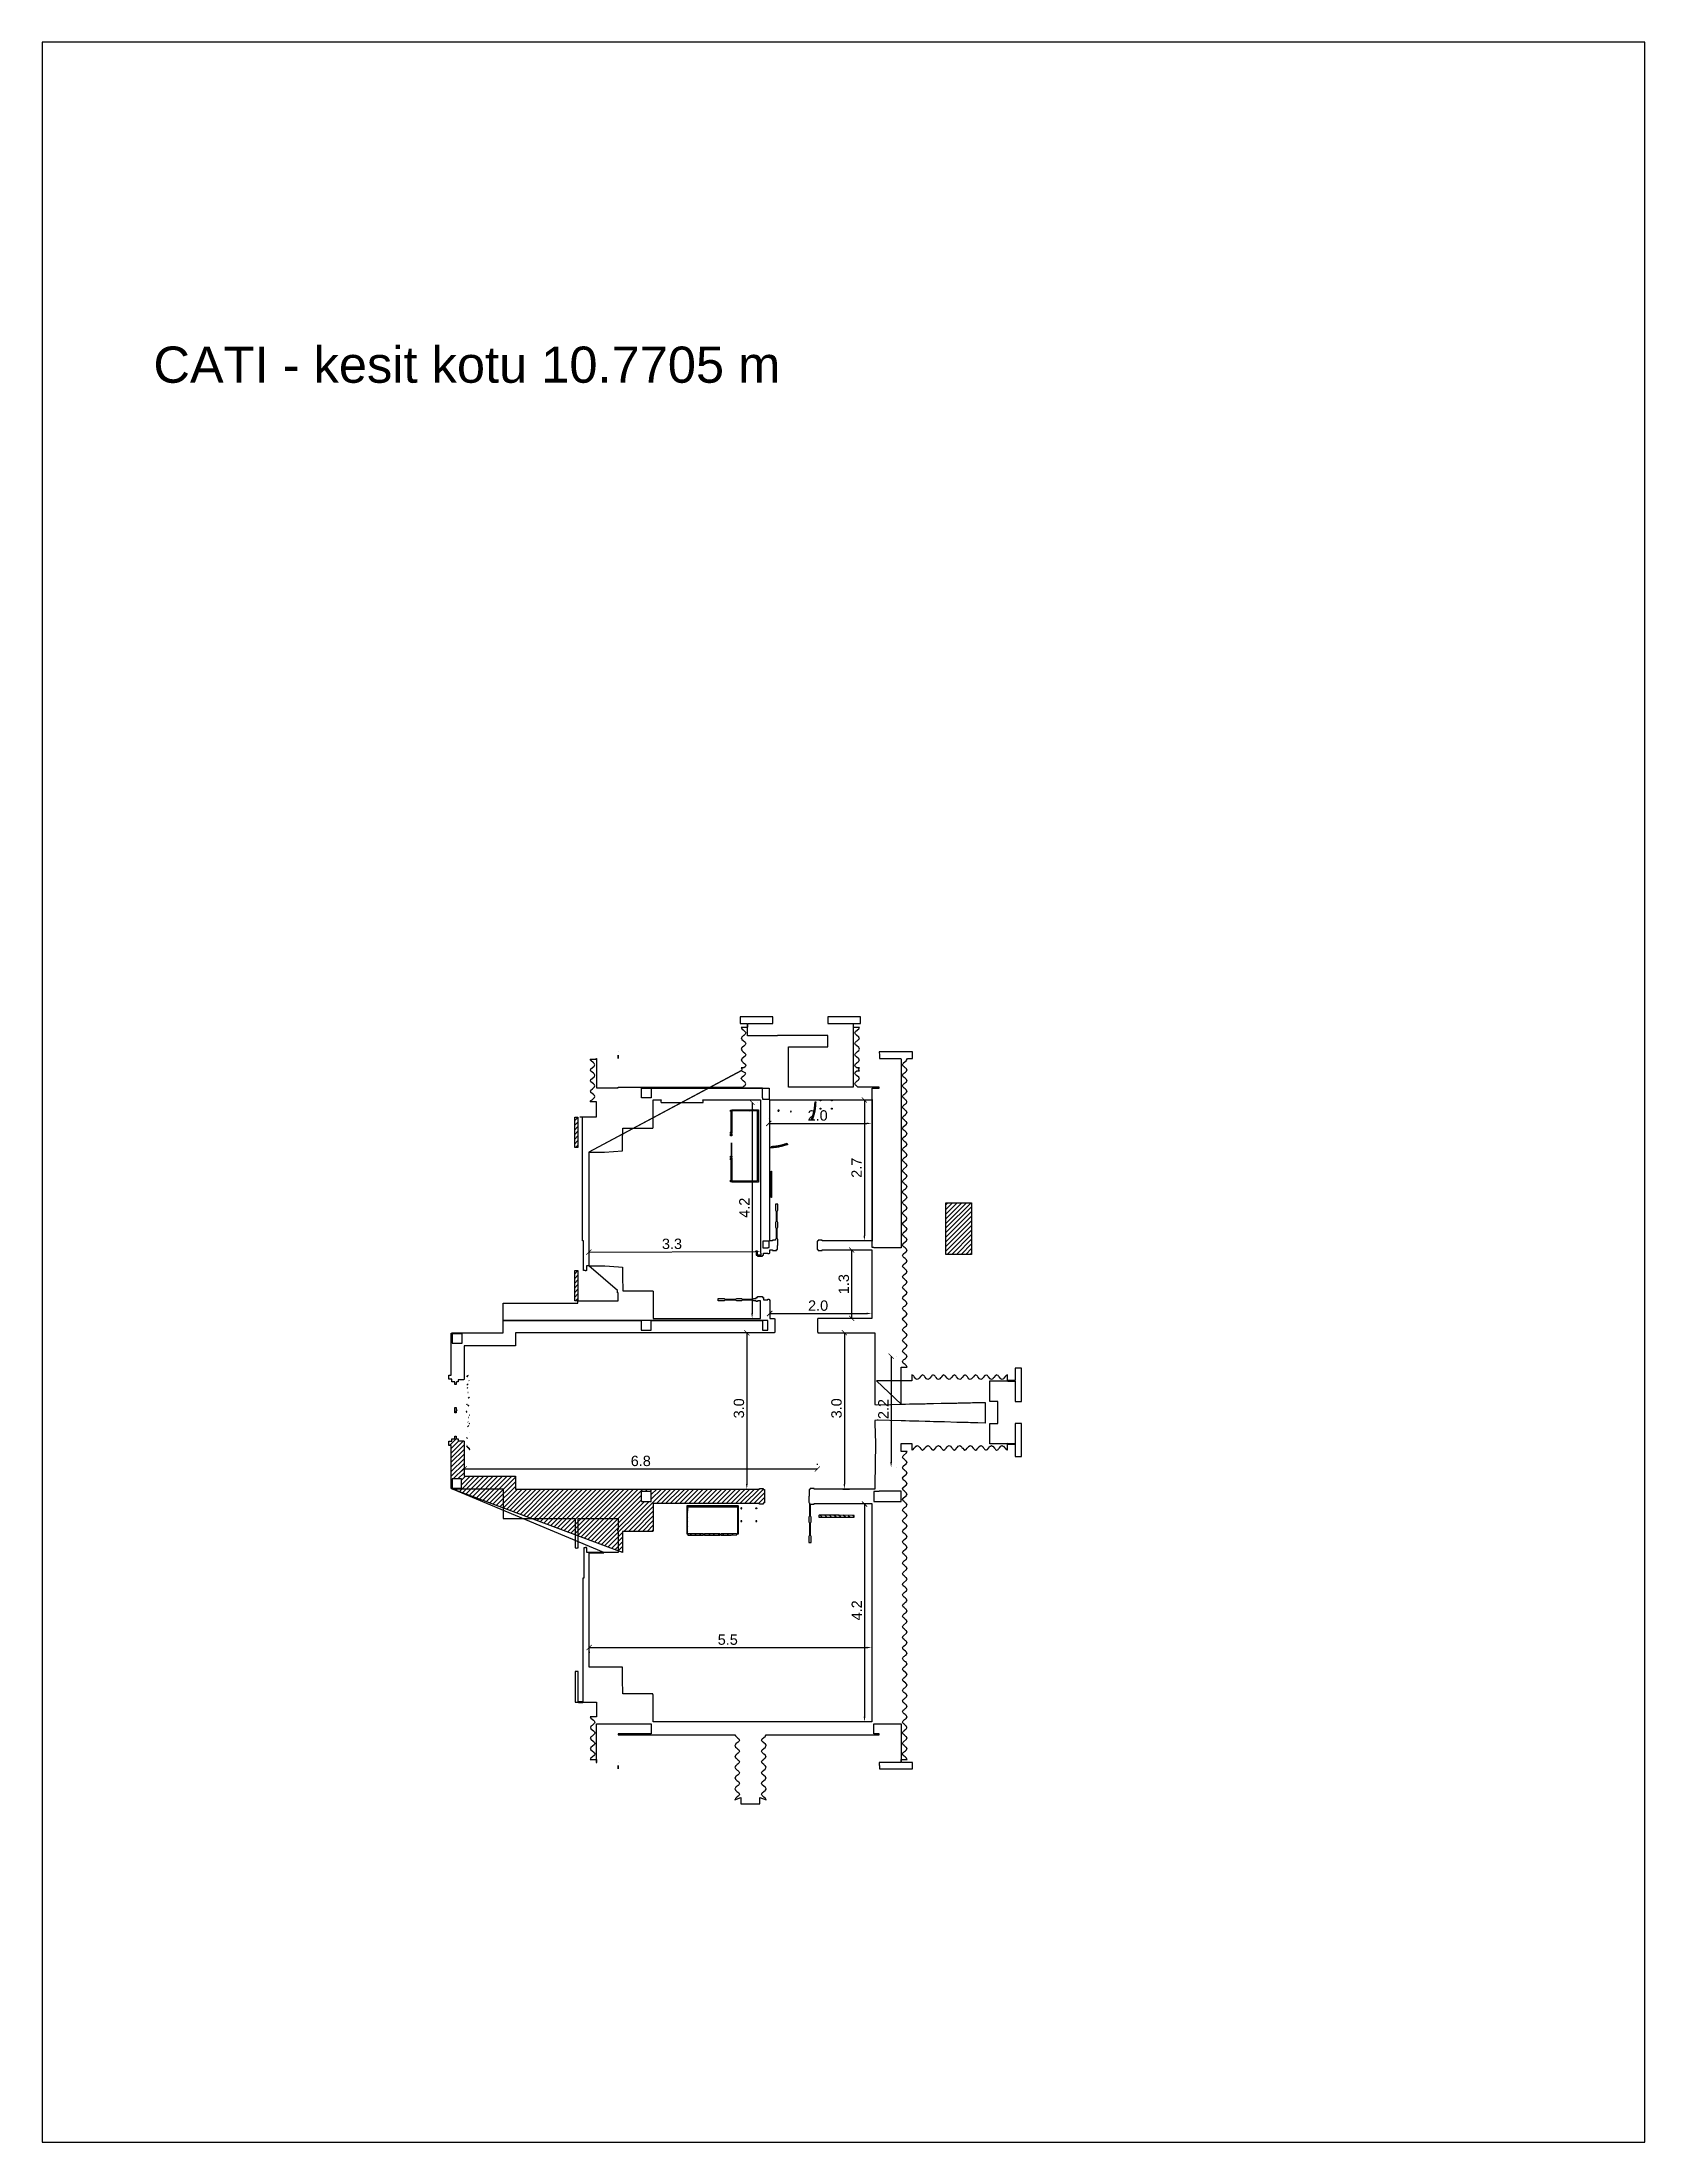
# Model space of a CAD drawing. Header units: metres. Extents: x -155 to -31, y -2 to 38.
# Drawn here: x -155.06 to -124.07, y -2.18 to 38.41 of the extents above; entities that cross this region are included whole.
import ezdxf

# ---------------------------------------------------------------- set-up
doc = ezdxf.new("R2010")
doc.units = ezdxf.units.M
doc.layers.add('Default', color=7, linetype='Continuous')
doc.layers.add('Layer 03$CATI_DUVAR', color=7, linetype='Continuous')
for name, color, linetype, true_color in [('DİMENSİONS', 1, 'Continuous', 0xff0000), ('Layer 03$CATI_MOBILYA', 9, 'Continuous', 0xc0c0c0), ('Layer 03$CATI_NOT', 1, 'Continuous', 0xff0000)]:
    doc.layers.add(name, color=color, linetype=linetype, true_color=true_color)
doc.styles.add('Default', font='arial.ttf')
doc.dimstyles.new('Default', dxfattribs={"dimscale": 2, "dimtxt": 0.1, "dimasz": 0.1, "dimexe": 0.05, "dimexo": 0.05, "dimgap": 0.025, "dimtad": 1, "dimtoh": 1, "dimzin": 1, "dimdsep": 46, "dimtxsty": 'Default', "dimcen": 0.05, "dimazin": 1, "dimtfac": 1, "dimtdec": 4, "dimtix": 1, "dimtofl": 0, "dimtmove": 1, "dimatfit": 3, "dimfxl": 0.1, "dimtolj": 1, "dimtzin": 1, "dimarcsym": 0})
pattern_1 = [(45, (-140.90624, 9.92203), (-0.04490128, 0.04490128), [])]
pattern_2 = [(135, (-140.90624, 9.92203), (-0.0449013, -0.0449013), [])]

msp = doc.modelspace()

# ---------------------------------------------------------------- texts
at = {"layer": 'Layer 03$CATI_NOT', "insert": (-152.906, 31.815, 0.555), "char_height": 0.7, "width": 25.38261, "attachment_point": 7, "style": 'Default'}
msp.add_mtext('CATI - kesit kotu 10.7705 m', dxfattribs=at)

# ---------------------------------------------------------------- blocks, each defined once
blk = doc.blocks.new('_ArchTick')
at = {"color": 0, "linetype": 'ByBlock', "const_width": 0.15}
blk.add_lwpolyline([(-0.5, -0.5), (0.5, 0.5)], dxfattribs=at)
blk = doc.blocks.new('*D19')
at = {"layer": 'Defpoints', "color": 0}
for p in [(-139.158, 10.149), (-139.158, 5.938), (-139.158, 5.938)]:
    blk.add_point(p, dxfattribs=at)
at = {"layer": 'DİMENSİONS', "color": 0, "lineweight": -2}
for p, q in [((-139.158, 10.149), (-139.158, 6.038)), ((-139.058, 10.149), (-139.058, 10.149)), ((-139.058, 5.938), (-139.058, 5.938))]:
    blk.add_line(p, q, dxfattribs=at)
at = {"layer": 'DİMENSİONS', "color": 0}
blk.add_solid([(-139.175, 6.038), (-139.142, 6.038), (-139.158, 5.938)], dxfattribs=at)
at = {"layer": 'DİMENSİONS', "color": 0, "lineweight": -2, "xscale": 0.1, "yscale": 0.1, "zscale": 0.1, "rotation": 90}
blk.add_blockref('_ArchTick', (-139.158, 10.149), dxfattribs=at)
at = {"layer": 'DİMENSİONS', "color": 0, "insert": (-139.309, 8.094), "char_height": 0.2, "attachment_point": 5, "rotation": 90, "style": 'Default'}
blk.add_mtext('\\A1;4.2', dxfattribs=at)
blk = doc.blocks.new('*D20')
at = {"layer": 'Defpoints', "color": 0}
for p in [(-141.332, 17.914), (-141.332, 13.738), (-141.332, 13.738)]:
    blk.add_point(p, dxfattribs=at)
at = {"layer": 'DİMENSİONS', "color": 0, "lineweight": -2}
for p, q in [((-141.332, 17.914), (-141.332, 13.838)), ((-141.232, 17.914), (-141.232, 17.914)), ((-141.232, 13.738), (-141.232, 13.738))]:
    blk.add_line(p, q, dxfattribs=at)
at = {"layer": 'DİMENSİONS', "color": 0}
blk.add_solid([(-141.348, 13.838), (-141.315, 13.838), (-141.332, 13.738)], dxfattribs=at)
at = {"layer": 'DİMENSİONS', "color": 0, "lineweight": -2, "xscale": 0.1, "yscale": 0.1, "zscale": 0.1, "rotation": 90}
blk.add_blockref('_ArchTick', (-141.332, 17.914), dxfattribs=at)
at = {"layer": 'DİMENSİONS', "color": 0, "insert": (-141.482, 15.876), "char_height": 0.2, "attachment_point": 5, "rotation": 90, "style": 'Default'}
blk.add_mtext('\\A1;4.2', dxfattribs=at)
blk = doc.blocks.new('*D21')
at = {"layer": 'Defpoints', "color": 0}
for p in [(-139.162, 17.96), (-139.162, 15.239), (-139.162, 15.239)]:
    blk.add_point(p, dxfattribs=at)
at = {"layer": 'DİMENSİONS', "color": 0, "lineweight": -2}
for p, q in [((-139.162, 17.96), (-139.162, 15.339)), ((-139.062, 17.96), (-139.062, 17.96)), ((-139.062, 15.239), (-139.062, 15.239))]:
    blk.add_line(p, q, dxfattribs=at)
at = {"layer": 'DİMENSİONS', "color": 0}
blk.add_solid([(-139.178, 15.339), (-139.145, 15.339), (-139.162, 15.239)], dxfattribs=at)
at = {"layer": 'DİMENSİONS', "color": 0, "lineweight": -2, "xscale": 0.1, "yscale": 0.1, "zscale": 0.1, "rotation": 90}
blk.add_blockref('_ArchTick', (-139.162, 17.96), dxfattribs=at)
at = {"layer": 'DİMENSİONS', "color": 0, "insert": (-139.312, 16.649), "char_height": 0.2, "attachment_point": 5, "rotation": 90, "style": 'Default'}
blk.add_mtext('\\A1;2.7', dxfattribs=at)
blk = doc.blocks.new('*D22')
at = {"layer": 'Defpoints', "color": 0}
for p in [(-140.992, 13.832), (-139.02, 13.832), (-139.02, 13.832)]:
    blk.add_point(p, dxfattribs=at)
at = {"layer": 'DİMENSİONS', "color": 0, "lineweight": -2}
for p, q in [((-140.992, 13.932), (-140.992, 13.932)), ((-140.992, 13.832), (-139.12, 13.832)), ((-139.02, 13.932), (-139.02, 13.932))]:
    blk.add_line(p, q, dxfattribs=at)
at = {"layer": 'DİMENSİONS', "color": 0}
blk.add_solid([(-139.12, 13.816), (-139.12, 13.849), (-139.02, 13.832)], dxfattribs=at)
at = {"layer": 'DİMENSİONS', "color": 0, "lineweight": -2, "xscale": 0.1, "yscale": 0.1, "zscale": 0.1, "rotation": 180}
blk.add_blockref('_ArchTick', (-140.992, 13.832), dxfattribs=at)
at = {"layer": 'DİMENSİONS', "color": 0, "insert": (-140.056, 13.984), "char_height": 0.2, "attachment_point": 5, "style": 'Default'}
blk.add_mtext('\\A1;2.0', dxfattribs=at)
blk = doc.blocks.new('*D23')
at = {"layer": 'Defpoints', "color": 0}
for p in [(-141.434, 13.46), (-141.434, 10.438), (-141.434, 10.438)]:
    blk.add_point(p, dxfattribs=at)
at = {"layer": 'DİMENSİONS', "color": 0, "lineweight": -2}
for p, q in [((-141.434, 13.46), (-141.434, 10.538)), ((-141.334, 13.46), (-141.334, 13.46)), ((-141.334, 10.438), (-141.334, 10.438))]:
    blk.add_line(p, q, dxfattribs=at)
at = {"layer": 'DİMENSİONS', "color": 0}
blk.add_solid([(-141.451, 10.538), (-141.417, 10.538), (-141.434, 10.438)], dxfattribs=at)
at = {"layer": 'DİMENSİONS', "color": 0, "lineweight": -2, "xscale": 0.1, "yscale": 0.1, "zscale": 0.1, "rotation": 90}
blk.add_blockref('_ArchTick', (-141.434, 13.46), dxfattribs=at)
at = {"layer": 'DİMENSİONS', "color": 0, "insert": (-141.586, 11.999), "char_height": 0.2, "attachment_point": 5, "rotation": 90, "style": 'Default'}
blk.add_mtext('\\A1;3.0', dxfattribs=at)
blk = doc.blocks.new('*D24')
at = {"layer": 'Defpoints', "color": 0}
for p in [(-146.899, 10.809), (-140.07, 10.828), (-140.07, 10.809)]:
    blk.add_point(p, dxfattribs=at)
at = {"layer": 'DİMENSİONS', "color": 0, "lineweight": -2}
for p, q in [((-146.899, 10.909), (-146.899, 10.928)), ((-146.899, 10.828), (-140.07, 10.828)), ((-140.07, 10.909), (-140.07, 10.928))]:
    blk.add_line(p, q, dxfattribs=at)
at = {"layer": 'DİMENSİONS', "color": 0, "lineweight": -2, "xscale": 0.1, "yscale": 0.1, "zscale": 0.1, "rotation": 180}
blk.add_blockref('_ArchTick', (-146.899, 10.828), dxfattribs=at)
at = {"layer": 'DİMENSİONS', "color": 0, "lineweight": -2, "xscale": 0.1, "yscale": 0.1, "zscale": 0.1}
blk.add_blockref('_ArchTick', (-140.07, 10.828), dxfattribs=at)
at = {"layer": 'DİMENSİONS', "color": 0, "insert": (-143.484, 10.981), "char_height": 0.2, "attachment_point": 5, "style": 'Default'}
blk.add_mtext('\\A1;6.8', dxfattribs=at)
blk = doc.blocks.new('*D60')
at = {"layer": 'Defpoints', "color": 0}
for p in [(-141.01, 17.508), (-139.02, 17.508), (-139.02, 17.508)]:
    blk.add_point(p, dxfattribs=at)
at = {"layer": 'DİMENSİONS', "color": 0, "lineweight": -2}
for p, q in [((-141.01, 17.608), (-141.01, 17.608)), ((-141.01, 17.508), (-139.12, 17.508)), ((-139.02, 17.608), (-139.02, 17.608))]:
    blk.add_line(p, q, dxfattribs=at)
at = {"layer": 'DİMENSİONS', "color": 0}
blk.add_solid([(-139.12, 17.491), (-139.12, 17.524), (-139.02, 17.508)], dxfattribs=at)
at = {"layer": 'DİMENSİONS', "color": 0, "lineweight": -2, "xscale": 0.1, "yscale": 0.1, "zscale": 0.1, "rotation": 180}
blk.add_blockref('_ArchTick', (-141.01, 17.508), dxfattribs=at)
at = {"layer": 'DİMENSİONS', "color": 0, "insert": (-140.065, 17.66), "char_height": 0.2, "attachment_point": 5, "style": 'Default'}
blk.add_mtext('\\A1;2.0', dxfattribs=at)
blk = doc.blocks.new('*D61')
at = {"layer": 'Defpoints', "color": 0}
for p in [(-141.17, 15.035), (-141.17, 15.035), (-144.49, 15.018)]:
    blk.add_point(p, dxfattribs=at)
at = {"layer": 'DİMENSİONS', "color": 0, "lineweight": -2}
for p, q in [((-144.491, 15.118), (-144.491, 15.118)), ((-144.49, 15.018), (-141.27, 15.034)), ((-141.171, 15.135), (-141.171, 15.135))]:
    blk.add_line(p, q, dxfattribs=at)
at = {"layer": 'DİMENSİONS', "color": 0}
blk.add_solid([(-141.27, 15.018), (-141.27, 15.051), (-141.17, 15.035)], dxfattribs=at)
at = {"layer": 'DİMENSİONS', "color": 0, "lineweight": -2, "xscale": 0.1, "yscale": 0.1, "zscale": 0.1, "rotation": 180.2911990098654}
blk.add_blockref('_ArchTick', (-144.49, 15.018), dxfattribs=at)
at = {"layer": 'DİMENSİONS', "color": 0, "insert": (-142.881, 15.178), "char_height": 0.2, "attachment_point": 5, "rotation": 0.2912, "style": 'Default'}
blk.add_mtext('\\A1;3.3', dxfattribs=at)
blk = doc.blocks.new('*D62')
at = {"layer": 'Defpoints', "color": 0}
for p in [(-138.644, 13.01), (-138.644, 10.859), (-138.644, 10.859)]:
    blk.add_point(p, dxfattribs=at)
at = {"layer": 'DİMENSİONS', "color": 0, "lineweight": -2}
for p, q in [((-138.644, 13.01), (-138.644, 10.959)), ((-138.544, 13.01), (-138.544, 13.01)), ((-138.544, 10.859), (-138.544, 10.859))]:
    blk.add_line(p, q, dxfattribs=at)
at = {"layer": 'DİMENSİONS', "color": 0}
blk.add_solid([(-138.661, 10.959), (-138.628, 10.959), (-138.644, 10.859)], dxfattribs=at)
at = {"layer": 'DİMENSİONS', "color": 0, "lineweight": -2, "xscale": 0.1, "yscale": 0.1, "zscale": 0.1, "rotation": 90}
blk.add_blockref('_ArchTick', (-138.644, 13.01), dxfattribs=at)
at = {"layer": 'DİMENSİONS', "color": 0, "insert": (-138.795, 11.985), "char_height": 0.2, "attachment_point": 5, "rotation": 90, "style": 'Default'}
blk.add_mtext('\\A1;2.2', dxfattribs=at)
blk = doc.blocks.new('*D63')
at = {"layer": 'Defpoints', "color": 0}
for p in [(-144.483, 7.39), (-139.02, 7.39), (-139.02, 7.374)]:
    blk.add_point(p, dxfattribs=at)
at = {"layer": 'DİMENSİONS', "color": 0, "lineweight": -2}
for p, q in [((-144.483, 7.374), (-139.12, 7.374)), ((-144.483, 7.29), (-144.483, 7.274)), ((-139.02, 7.29), (-139.02, 7.274))]:
    blk.add_line(p, q, dxfattribs=at)
at = {"layer": 'DİMENSİONS', "color": 0}
blk.add_solid([(-139.12, 7.358), (-139.12, 7.391), (-139.02, 7.374)], dxfattribs=at)
at = {"layer": 'DİMENSİONS', "color": 0, "lineweight": -2, "xscale": 0.1, "yscale": 0.1, "zscale": 0.1, "rotation": 180}
blk.add_blockref('_ArchTick', (-144.483, 7.374), dxfattribs=at)
at = {"layer": 'DİMENSİONS', "color": 0, "insert": (-141.802, 7.526), "char_height": 0.2, "attachment_point": 5, "style": 'Default'}
blk.add_mtext('\\A1;5.5', dxfattribs=at)
blk = doc.blocks.new('*D64')
at = {"layer": 'Defpoints', "color": 0}
for p in [(-139.678, 13.46), (-139.678, 10.438), (-139.548, 10.438)]:
    blk.add_point(p, dxfattribs=at)
at = {"layer": 'DİMENSİONS', "color": 0, "lineweight": -2}
for p, q in [((-139.578, 13.46), (-139.448, 13.46)), ((-139.548, 13.46), (-139.548, 10.538)), ((-139.578, 10.438), (-139.448, 10.438))]:
    blk.add_line(p, q, dxfattribs=at)
at = {"layer": 'DİMENSİONS', "color": 0}
blk.add_solid([(-139.564, 10.538), (-139.531, 10.538), (-139.548, 10.438)], dxfattribs=at)
at = {"layer": 'DİMENSİONS', "color": 0, "lineweight": -2, "xscale": 0.1, "yscale": 0.1, "zscale": 0.1, "rotation": 90}
blk.add_blockref('_ArchTick', (-139.548, 13.46), dxfattribs=at)
at = {"layer": 'DİMENSİONS', "color": 0, "insert": (-139.7, 11.999), "char_height": 0.2, "attachment_point": 5, "rotation": 90, "style": 'Default'}
blk.add_mtext('\\A1;3.0', dxfattribs=at)
blk = doc.blocks.new('*D78')
at = {"layer": 'Defpoints', "color": 0}
for p in [(-139.407, 15.06), (-139.407, 15.06), (-139.407, 13.738)]:
    blk.add_point(p, dxfattribs=at)
at = {"layer": 'DİMENSİONS', "color": 0, "lineweight": -2}
for p, q in [((-139.507, 15.06), (-139.507, 15.06)), ((-139.407, 13.738), (-139.407, 15.06)), ((-139.507, 13.738), (-139.507, 13.738))]:
    blk.add_line(p, q, dxfattribs=at)
at = {"layer": 'DİMENSİONS', "color": 0, "lineweight": -2, "xscale": 0.1, "yscale": 0.1, "zscale": 0.1}
for p, rotation in [((-139.407, 15.06), 90), ((-139.407, 13.738), 270)]:
    blk.add_blockref('_ArchTick', p, dxfattribs=dict(at, rotation=rotation))
at = {"layer": 'DİMENSİONS', "color": 0, "insert": (-139.559, 14.399), "char_height": 0.2, "attachment_point": 5, "rotation": 90, "style": 'Default'}
blk.add_mtext('\\A1;1.3', dxfattribs=at)

# ---------------------------------------------------------------- dimensions: what is measured, and where the dimension line sits
at = {"layer": 'DİMENSİONS'}
for base, p1, p2, angle, text, override, picture, middle in [((-141.332, 13.738, 0.555), (-141.332, 17.914, 0.555), (-141.332, 13.738, 0.555), 270, '4.2', {"dimscale": 2, "dimasz": 0.05, "dimtih": 0, "dimtoh": 0, "dimdec": 1, "dimlfac": 1, "dimblk1": 'ArchTick', "dimsah": 1}, '*D20', (-141.482, 15.876, 0.555)), ((-139.162, 15.239, 0.555), (-139.162, 17.96, 0.555), (-139.162, 15.239, 0.555), 270, '2.7', {"dimscale": 2, "dimasz": 0.05, "dimtih": 0, "dimtoh": 0, "dimdec": 1, "dimlfac": 1, "dimblk1": 'ArchTick', "dimsah": 1}, '*D21', (-139.312, 16.649, 0.555)), ((-141.17, 15.035, 0.555), (-144.49, 15.018, 0.555), (-141.17, 15.035, 0.555), 0.2912, '3.3', {"dimscale": 2, "dimasz": 0.05, "dimtih": 0, "dimtoh": 0, "dimdec": 1, "dimlfac": 1, "dimblk1": 'ArchTick', "dimsah": 1}, '*D61', (-142.881, 15.178, 0.555)), ((-139.407, 15.06, 0.555), (-139.407, 13.738, 0.555), (-139.407, 15.06, 0.555), 90, '1.3', {"dimscale": 2, "dimasz": 0.05, "dimtih": 0, "dimtoh": 0, "dimdec": 1, "dimlfac": 1, "dimblk": 'ArchTick', "dimsah": 0}, '*D78', (-139.559, 14.399, 0.555)), ((-141.434, 10.438, 0.555), (-141.434, 13.46, 0.555), (-141.434, 10.438, 0.555), 270, '3.0', {"dimscale": 2, "dimasz": 0.05, "dimtih": 0, "dimtoh": 0, "dimdec": 1, "dimlfac": 1, "dimblk1": 'ArchTick', "dimsah": 1}, '*D23', (-141.586, 11.999, 0.555)), ((-139.548, 10.438, 0.555), (-139.678, 13.46, 0.555), (-139.678, 10.438, 0.555), 270, '3.0', {"dimscale": 2, "dimasz": 0.05, "dimtih": 0, "dimtoh": 0, "dimdec": 1, "dimlfac": 1, "dimblk1": 'ArchTick', "dimsah": 1}, '*D64', (-139.7, 11.999, 0.555)), ((-138.644, 10.859, 0.555), (-138.644, 13.01, 0.555), (-138.644, 10.859, 0.555), 270, '2.2', {"dimscale": 2, "dimasz": 0.05, "dimtih": 0, "dimtoh": 0, "dimdec": 1, "dimlfac": 1, "dimblk1": 'ArchTick', "dimsah": 1}, '*D62', (-138.795, 11.985, 0.555)), ((-139.158, 5.938, 0.555), (-139.158, 10.149, 0.555), (-139.158, 5.938, 0.555), 270, '4.2', {"dimscale": 2, "dimasz": 0.05, "dimtih": 0, "dimtoh": 0, "dimdec": 1, "dimlfac": 1, "dimblk1": 'ArchTick', "dimsah": 1}, '*D19', (-139.309, 8.094, 0.555))]:
    dim = msp.add_linear_dim(base=base, p1=p1, p2=p2, angle=angle, text=text, dimstyle='Default', override=override, dxfattribs=at)
    dim.commit()
    dim.dimension.update_dxf_attribs({"geometry": picture, "text_midpoint": middle})
for base, p1, p2, text, override, picture, middle in [((-139.02, 17.508, 0.555), (-141.01, 17.508, 0.555), (-139.02, 17.508, 0.555), '2.0', {"dimscale": 2, "dimasz": 0.05, "dimtih": 0, "dimtoh": 0, "dimdec": 1, "dimlfac": 1, "dimblk1": 'ArchTick', "dimsah": 1}, '*D60', (-140.065, 17.66, 0.555)), ((-139.02, 13.832, 0.555), (-140.992, 13.832, 0.555), (-139.02, 13.832, 0.555), '2.0', {"dimscale": 2, "dimasz": 0.05, "dimtih": 0, "dimtoh": 0, "dimdec": 1, "dimlfac": 1, "dimblk1": 'ArchTick', "dimsah": 1}, '*D22', (-140.056, 13.984, 0.555)), ((-140.07, 10.828, 0.555), (-146.899, 10.809, 0.555), (-140.07, 10.809, 0.555), '6.8', {"dimscale": 2, "dimasz": 0.05, "dimtih": 0, "dimtoh": 0, "dimdec": 1, "dimlfac": 1, "dimblk": 'ArchTick', "dimsah": 0}, '*D24', (-143.484, 10.981, 0.555)), ((-139.02, 7.374, 0.555), (-144.483, 7.39, 0.555), (-139.02, 7.39, 0.555), '5.5', {"dimscale": 2, "dimasz": 0.05, "dimtih": 0, "dimtoh": 0, "dimdec": 1, "dimlfac": 1, "dimblk1": 'ArchTick', "dimsah": 1}, '*D63', (-141.802, 7.526, 0.555))]:
    dim = msp.add_linear_dim(base=base, p1=p1, p2=p2, text=text, dimstyle='Default', override=override, dxfattribs=at)
    dim.commit()
    dim.dimension.update_dxf_attribs({"geometry": picture, "text_midpoint": middle})

# ---------------------------------------------------------------- hatches: boundary and pattern name
at = {"layer": 'Layer 03$CATI_DUVAR'}
h = msp.add_hatch(dxfattribs=at)
h.set_pattern_fill('ANSI31', scale=0.02, style=0, pattern_type=2)
h.set_pattern_definition(pattern_1)
h.paths.add_polyline_path([(-143.922, 18.889), (-143.921, 18.889), (-143.922, 18.889)], flags=0)
h = msp.add_hatch(dxfattribs=at)
h.set_pattern_fill('ANSI31', scale=0.02, style=0, pattern_type=2)
h.set_pattern_definition(pattern_1)
h.paths.add_polyline_path([(-143.921, 18.827), (-143.92, 18.821), (-143.92, 18.764), (-143.922, 18.821), (-143.922, 18.827)], flags=0)
h = msp.add_hatch(dxfattribs=at)
h.set_pattern_fill('ANSI31', scale=0.02, style=0, pattern_type=2)
h.set_pattern_definition(pattern_1)
h.paths.add_polyline_path([(-144.699, 17.63), (-144.699, 17.63), (-144.699, 17.63), (-144.699, 17.567), (-144.699, 17.04), (-144.761, 17.04), (-144.761, 17.63)], flags=0)
h = msp.add_hatch(dxfattribs=at)
h.set_pattern_fill('ANSI31', scale=0.02, style=0, pattern_type=2)
h.set_pattern_definition(pattern_1)
h.paths.add_polyline_path([(-137.088, 15.974), (-137.088, 14.974), (-137.588, 14.974), (-137.588, 15.974)], flags=0)
h = msp.add_hatch(dxfattribs=at)
h.set_pattern_fill('ANSI31', scale=0.02, style=0, pattern_type=2)
h.set_pattern_definition(pattern_1)
h.paths.add_polyline_path([(-141.23, 14.959), (-141.23, 15.035), (-141.251, 15.035), (-141.251, 14.959)], flags=0)
h = msp.add_hatch(dxfattribs=at)
h.set_pattern_fill('ANSI31', scale=0.02, style=0, pattern_type=2)
h.set_pattern_definition(pattern_1)
h.paths.add_polyline_path([(-144.699, 14.117), (-144.699, 14.075), (-144.72, 14.075), (-144.72, 14.075), (-144.761, 14.075), (-144.761, 14.665), (-144.699, 14.665)], flags=0)
h = msp.add_hatch(dxfattribs=at)
h.set_pattern_fill('ANSI31', scale=0.02, style=0, pattern_type=2)
h.set_pattern_definition(pattern_1)
h.paths.add_polyline_path([(-147.052, 11.967), (-147.043, 11.967), (-147.043, 11.957), (-147.052, 11.957), (-147.052, 11.912), (-147.077, 11.912), (-147.077, 12.012), (-147.052, 12.012)], flags=0)
h = msp.add_hatch(dxfattribs=at)
h.set_pattern_fill('ANSI31', scale=0.02, style=0, pattern_type=2)
h.set_pattern_definition(pattern_1)
h.paths.add_polyline_path([(-147.138, 10.44), (-147.138, 10.449), (-147.147, 10.449), (-147.147, 11.282), (-147.197, 11.282), (-147.197, 11.362), (-147.138, 11.362), (-147.138, 11.371), (-147.137, 11.371), (-147.137, 11.412), (-147.077, 11.412), (-147.077, 11.462), (-147.052, 11.462), (-147.052, 11.417), (-147.043, 11.417), (-147.043, 11.412), (-147.017, 11.412), (-147.017, 11.371), (-146.938, 11.371), (-146.908, 11.371), (-146.908, 11.362), (-146.899, 11.362), (-146.899, 10.946), (-146.899, 10.946), (-146.899, 10.688), (-145.908, 10.688), (-145.908, 10.438), (-141.189, 10.438), (-141.189, 10.449), (-141.115, 10.449), (-141.115, 10.438), (-141.113, 10.438), (-141.113, 10.429), (-141.094, 10.429), (-141.094, 10.17), (-141.103, 10.17), (-141.103, 10.169), (-141.113, 10.169), (-141.113, 10.16), (-141.115, 10.16), (-141.115, 10.149), (-141.189, 10.149), (-141.189, 10.16), (-143.242, 10.16), (-143.242, 9.629), (-143.248, 9.629), (-143.25, 9.62), (-143.835, 9.62), (-143.835, 9.209)], flags=0)
h.paths.add_polyline_path([(-143.479, 10.39), (-143.479, 10.208), (-143.47, 10.208), (-143.47, 10.199), (-143.281, 10.199), (-143.281, 10.39)], flags=0)
h.paths.add_polyline_path([(-147.129, 10.634), (-147.129, 10.458), (-146.952, 10.458), (-146.952, 10.634)], flags=0)
h = msp.add_hatch(dxfattribs=at)
h.set_pattern_fill('ANSI31', scale=0.02, style=0, pattern_type=2)
h.set_pattern_definition(pattern_1)
h.paths.add_polyline_path([(-143.922, 5.154), (-143.921, 5.154), (-143.922, 5.154)], flags=0)
h = msp.add_hatch(dxfattribs=at)
h.set_pattern_fill('ANSI31', scale=0.02, style=0, pattern_type=2)
h.set_pattern_definition(pattern_1)
h.paths.add_polyline_path([(-143.922, 5.029), (-143.92, 5.086), (-143.921, 5.092), (-143.922, 5.092)], flags=0)
at = {"layer": 'Layer 03$CATI_MOBILYA'}
h = msp.add_hatch(dxfattribs=at)
h.set_pattern_fill('ANSI31', scale=0.02, angle=90, style=0, pattern_type=2)
h.set_pattern_definition(pattern_2)
h.paths.add_polyline_path([(-140.134, 17.751), (-140.132, 17.757), (-140.131, 17.768), (-140.129, 17.774), (-140.128, 17.782), (-140.126, 17.795), (-140.124, 17.812), (-140.123, 17.823), (-140.121, 17.841), (-140.12, 17.851), (-140.12, 17.862), (-140.119, 17.868), (-140.119, 17.872), (-140.119, 17.881), (-140.118, 17.886), (-140.118, 17.894), (-140.12, 17.894), (-140.124, 17.894), (-140.124, 17.885), (-140.125, 17.88), (-140.125, 17.867), (-140.126, 17.86), (-140.127, 17.847), (-140.127, 17.841), (-140.128, 17.836), (-140.128, 17.827), (-140.13, 17.814), (-140.131, 17.807), (-140.131, 17.802), (-140.133, 17.793), (-140.135, 17.778), (-140.136, 17.769), (-140.138, 17.762), (-140.139, 17.755), (-140.14, 17.75), (-140.141, 17.744), (-140.143, 17.733), (-140.145, 17.728), (-140.145, 17.725), (-140.146, 17.719), (-140.147, 17.715), (-140.149, 17.71), (-140.151, 17.702), (-140.154, 17.691), (-140.155, 17.685), (-140.158, 17.675), (-140.162, 17.662), (-140.164, 17.655), (-140.169, 17.641), (-140.171, 17.634), (-140.174, 17.625), (-140.18, 17.61), (-140.183, 17.602), (-140.185, 17.597), (-140.188, 17.59), (-140.189, 17.586), (-140.186, 17.585), (-140.184, 17.584), (-140.182, 17.587), (-140.18, 17.592), (-140.176, 17.602), (-140.174, 17.609), (-140.17, 17.618), (-140.169, 17.623), (-140.165, 17.634), (-140.162, 17.642), (-140.16, 17.649), (-140.158, 17.654), (-140.154, 17.667), (-140.152, 17.674), (-140.149, 17.684), (-140.148, 17.688), (-140.145, 17.701), (-140.143, 17.707), (-140.141, 17.717), (-140.14, 17.722), (-140.138, 17.728), (-140.136, 17.74)], flags=0)
h = msp.add_hatch(dxfattribs=at)
h.set_pattern_fill('ANSI31', scale=0.02, angle=90, style=0, pattern_type=2)
h.set_pattern_definition(pattern_2)
h.paths.add_polyline_path([(-140.177, 17.589), (-140.175, 17.599), (-140.17, 17.599), (-140.169, 17.598), (-140.169, 17.6), (-140.165, 17.608), (-140.163, 17.614), (-140.159, 17.625), (-140.157, 17.633), (-140.153, 17.642), (-140.152, 17.646), (-140.148, 17.659), (-140.146, 17.665), (-140.144, 17.674), (-140.139, 17.69), (-140.136, 17.701), (-140.135, 17.708), (-140.133, 17.717), (-140.131, 17.722), (-140.13, 17.728), (-140.127, 17.741), (-140.126, 17.747), (-140.124, 17.758), (-140.122, 17.769), (-140.121, 17.775), (-140.119, 17.786), (-140.118, 17.794), (-140.117, 17.803), (-140.116, 17.808), (-140.115, 17.821), (-140.114, 17.827), (-140.114, 17.835), (-140.112, 17.848), (-140.111, 17.866), (-140.111, 17.876), (-140.11, 17.887), (-140.11, 17.906), (-140.11, 17.907), (-140.115, 17.907), (-140.115, 17.914), (-140.112, 17.924), (-140.107, 17.923), (-140.1, 17.921), (-140.099, 17.917), (-140.098, 17.909), (-140.104, 17.907), (-140.104, 17.907), (-140.104, 17.9), (-140.104, 17.892), (-140.105, 17.884), (-140.105, 17.87), (-140.105, 17.862), (-140.106, 17.849), (-140.107, 17.838), (-140.108, 17.831), (-140.11, 17.815), (-140.11, 17.807), (-140.111, 17.802), (-140.112, 17.793), (-140.114, 17.782), (-140.115, 17.774), (-140.118, 17.76), (-140.119, 17.752), (-140.122, 17.739), (-140.123, 17.731), (-140.125, 17.724), (-140.128, 17.71), (-140.132, 17.696), (-140.133, 17.688), (-140.136, 17.68), (-140.14, 17.666), (-140.144, 17.653), (-140.146, 17.645), (-140.148, 17.64), (-140.152, 17.628), (-140.153, 17.624), (-140.156, 17.617), (-140.161, 17.602), (-140.163, 17.597), (-140.162, 17.597), (-140.161, 17.592), (-140.16, 17.584), (-140.166, 17.583), (-140.177, 17.583)], flags=0)
h = msp.add_hatch(dxfattribs=at)
h.set_pattern_fill('ANSI31', scale=0.02, angle=90, style=0, pattern_type=2)
h.set_pattern_definition(pattern_2)
h.paths.add_polyline_path([(-140.007, 17.959), (-140.006, 17.959), (-140.004, 17.957), (-140.003, 17.956), (-140.002, 17.952), (-140.002, 17.951), (-140.003, 17.948), (-140.003, 17.947), (-140.006, 17.944), (-140.006, 17.944), (-140.01, 17.943), (-140.011, 17.942), (-140.014, 17.943), (-140.015, 17.944), (-140.018, 17.946), (-140.019, 17.947), (-140.02, 17.95), (-140.02, 17.951), (-140.019, 17.955), (-140.019, 17.956), (-140.016, 17.958), (-140.015, 17.959), (-140.012, 17.96), (-140.011, 17.96)], flags=0)
h = msp.add_hatch(dxfattribs=at)
h.set_pattern_fill('ANSI31', scale=0.02, angle=90, style=0, pattern_type=2)
h.set_pattern_definition(pattern_2)
h.paths.add_polyline_path([(-139.796, 17.958), (-139.795, 17.959), (-139.792, 17.96), (-139.791, 17.96), (-139.787, 17.959), (-139.786, 17.959), (-139.784, 17.957), (-139.783, 17.956), (-139.782, 17.952), (-139.782, 17.951), (-139.783, 17.948), (-139.783, 17.947), (-139.785, 17.944), (-139.786, 17.944), (-139.79, 17.943), (-139.791, 17.942), (-139.794, 17.943), (-139.795, 17.944), (-139.798, 17.946), (-139.799, 17.947), (-139.8, 17.95), (-139.8, 17.951), (-139.799, 17.955), (-139.799, 17.956)], flags=0)
h = msp.add_hatch(dxfattribs=at)
h.set_pattern_fill('ANSI31', scale=0.02, angle=90, style=0, pattern_type=2)
h.set_pattern_definition(pattern_2)
h.paths.add_polyline_path([(-141.745, 16.409), (-141.738, 16.409), (-141.737, 16.411), (-141.737, 16.8), (-141.746, 16.802), (-141.746, 16.802), (-141.747, 16.802), (-141.747, 16.802), (-141.747, 16.803), (-141.748, 16.804), (-141.748, 16.813), (-141.747, 16.831), (-141.747, 16.831), (-141.746, 16.832), (-141.746, 16.832), (-141.746, 16.832), (-141.738, 16.832), (-141.725, 16.832), (-141.724, 16.832), (-141.723, 16.831), (-141.723, 16.831), (-141.723, 16.821), (-141.723, 16.804), (-141.723, 16.803), (-141.723, 16.802), (-141.723, 16.802), (-141.724, 16.802), (-141.724, 16.802), (-141.725, 16.802), (-141.726, 16.801), (-141.726, 16.8), (-141.726, 16.8), (-141.726, 16.667), (-141.726, 16.411), (-141.726, 16.41), (-141.726, 16.41), (-141.726, 16.41), (-141.726, 16.41), (-141.725, 16.409), (-141.724, 16.408), (-141.723, 16.408), (-141.723, 16.408), (-141.723, 16.398), (-141.722, 16.393), (-141.72, 16.394), (-141.719, 16.394), (-141.542, 16.394), (-141.226, 16.396), (-141.226, 16.864), (-141.226, 17.748), (-141.389, 17.75), (-141.72, 17.75), (-141.723, 17.737), (-141.723, 17.736), (-141.723, 17.736), (-141.723, 17.736), (-141.724, 17.736), (-141.724, 17.736), (-141.724, 17.735), (-141.725, 17.735), (-141.726, 17.734), (-141.726, 17.734), (-141.726, 17.733), (-141.726, 17.601), (-141.726, 17.345), (-141.726, 17.344), (-141.725, 17.342), (-141.724, 17.342), (-141.723, 17.341), (-141.723, 17.34), (-141.723, 17.331), (-141.723, 17.314), (-141.723, 17.313), (-141.724, 17.313), (-141.724, 17.312), (-141.725, 17.312), (-141.732, 17.312), (-141.746, 17.312), (-141.746, 17.312), (-141.747, 17.312), (-141.747, 17.313), (-141.747, 17.312), (-141.747, 17.313), (-141.748, 17.314), (-141.748, 17.323), (-141.747, 17.341), (-141.747, 17.341), (-141.746, 17.342), (-141.746, 17.342), (-141.745, 17.342), (-141.739, 17.342), (-141.737, 17.344), (-141.737, 17.476), (-141.736, 17.734), (-141.737, 17.733), (-141.745, 17.735), (-141.746, 17.736), (-141.746, 17.736), (-141.747, 17.736), (-141.747, 17.736), (-141.748, 17.737), (-141.748, 17.746), (-141.747, 17.764), (-141.747, 17.765), (-141.746, 17.765), (-141.746, 17.766), (-141.746, 17.766), (-141.739, 17.766), (-141.725, 17.766), (-141.723, 17.77), (-141.722, 17.77), (-141.722, 17.771), (-141.72, 17.771), (-141.72, 17.772), (-141.542, 17.772), (-141.211, 17.772), (-141.21, 17.771), (-141.21, 17.771), (-141.209, 17.77), (-141.208, 17.769), (-141.208, 17.763), (-141.209, 17.752), (-141.209, 17.752), (-141.211, 17.751), (-141.211, 17.75), (-141.21, 17.75), (-141.21, 17.749), (-141.209, 17.749), (-141.208, 17.748), (-141.208, 17.28), (-141.208, 16.397), (-141.209, 16.396), (-141.209, 16.395), (-141.209, 16.395), (-141.21, 16.394), (-141.211, 16.394), (-141.211, 16.394), (-141.21, 16.393), (-141.209, 16.392), (-141.209, 16.392), (-141.209, 16.386), (-141.208, 16.375), (-141.21, 16.373), (-141.211, 16.373), (-141.389, 16.372), (-141.721, 16.372), (-141.721, 16.373), (-141.722, 16.374), (-141.723, 16.374), (-141.723, 16.379), (-141.723, 16.379), (-141.724, 16.378), (-141.725, 16.378), (-141.732, 16.378), (-141.745, 16.378), (-141.746, 16.379), (-141.747, 16.379), (-141.747, 16.379), (-141.747, 16.38), (-141.748, 16.38), (-141.748, 16.389), (-141.747, 16.407), (-141.747, 16.408), (-141.747, 16.408), (-141.747, 16.408), (-141.746, 16.408), (-141.746, 16.409)], flags=0)
h = msp.add_hatch(dxfattribs=at)
h.set_pattern_fill('ANSI31', scale=0.02, angle=90, style=0, pattern_type=2)
h.set_pattern_definition(pattern_2)
h.paths.add_polyline_path([(-140.82, 17.741), (-140.814, 17.745), (-140.809, 17.754), (-140.81, 17.76), (-140.822, 17.766), (-140.831, 17.764), (-140.833, 17.752), (-140.829, 17.744)], flags=0)
h = msp.add_hatch(dxfattribs=at)
h.set_pattern_fill('ANSI31', scale=0.02, angle=90, style=0, pattern_type=2)
h.set_pattern_definition(pattern_2)
h.paths.add_polyline_path([(-140.576, 17.729), (-140.574, 17.736), (-140.578, 17.741), (-140.58, 17.741), (-140.586, 17.739), (-140.587, 17.738), (-140.587, 17.731), (-140.585, 17.73), (-140.577, 17.727)], flags=0)
h = msp.add_hatch(dxfattribs=at)
h.set_pattern_fill('ANSI31', scale=0.02, angle=90, style=0, pattern_type=2)
h.set_pattern_definition(pattern_2)
h.paths.add_polyline_path([(-140.019, 17.796), (-140.016, 17.798), (-140.015, 17.799), (-140.012, 17.8), (-140.011, 17.8), (-140.007, 17.799), (-140.006, 17.799), (-140.004, 17.797), (-140.003, 17.796), (-140.002, 17.792), (-140.002, 17.791), (-140.003, 17.788), (-140.003, 17.787), (-140.006, 17.784), (-140.006, 17.784), (-140.01, 17.783), (-140.011, 17.782), (-140.014, 17.783), (-140.015, 17.784), (-140.018, 17.786), (-140.019, 17.787), (-140.02, 17.79), (-140.02, 17.791), (-140.019, 17.795)], flags=0)
h = msp.add_hatch(dxfattribs=at)
h.set_pattern_fill('ANSI31', scale=0.02, angle=90, style=0, pattern_type=2)
h.set_pattern_definition(pattern_2)
h.paths.add_polyline_path([(-139.791, 17.8), (-139.787, 17.799), (-139.786, 17.799), (-139.784, 17.797), (-139.783, 17.796), (-139.782, 17.792), (-139.782, 17.791), (-139.783, 17.788), (-139.783, 17.787), (-139.785, 17.784), (-139.786, 17.784), (-139.79, 17.783), (-139.791, 17.782), (-139.794, 17.783), (-139.795, 17.784), (-139.798, 17.786), (-139.799, 17.787), (-139.8, 17.79), (-139.8, 17.791), (-139.799, 17.795), (-139.799, 17.796), (-139.796, 17.798), (-139.795, 17.799), (-139.792, 17.8)], flags=0)
h = msp.add_hatch(dxfattribs=at)
h.set_pattern_fill('ANSI31', scale=0.02, angle=90, style=0, pattern_type=2)
h.set_pattern_definition(pattern_2)
h.paths.add_polyline_path([(-141.724, 17.298), (-141.723, 17.298), (-141.723, 17.297), (-141.723, 17.288), (-141.723, 17.27), (-141.723, 17.27), (-141.723, 17.269), (-141.723, 17.269), (-141.724, 17.269), (-141.724, 17.269), (-141.725, 17.268), (-141.732, 17.268), (-141.746, 17.269), (-141.746, 17.269), (-141.747, 17.269), (-141.747, 17.269), (-141.747, 17.269), (-141.748, 17.27), (-141.748, 17.28), (-141.747, 17.297), (-141.747, 17.298), (-141.746, 17.298), (-141.746, 17.299), (-141.746, 17.299), (-141.739, 17.299), (-141.725, 17.299), (-141.724, 17.299)], flags=0)
h = msp.add_hatch(dxfattribs=at)
h.set_pattern_fill('ANSI31', scale=0.02, angle=90, style=0, pattern_type=2)
h.set_pattern_definition(pattern_2)
h.paths.add_polyline_path([(-141.733, 17.01), (-141.729, 17.134), (-141.729, 16.876)], flags=0)
h = msp.add_hatch(dxfattribs=at)
h.set_pattern_fill('ANSI31', scale=0.02, angle=90, style=0, pattern_type=2)
h.set_pattern_definition(pattern_2)
h.paths.add_polyline_path([(-140.975, 17.046), (-140.974, 17.042), (-140.969, 17.042), (-140.962, 17.043), (-140.95, 17.043), (-140.943, 17.043), (-140.93, 17.044), (-140.923, 17.044), (-140.912, 17.045), (-140.906, 17.046), (-140.895, 17.047), (-140.881, 17.048), (-140.875, 17.049), (-140.87, 17.049), (-140.859, 17.051), (-140.854, 17.052), (-140.838, 17.054), (-140.831, 17.055), (-140.824, 17.057), (-140.813, 17.059), (-140.799, 17.062), (-140.79, 17.064), (-140.781, 17.066), (-140.776, 17.067), (-140.763, 17.07), (-140.757, 17.072), (-140.747, 17.075), (-140.741, 17.076), (-140.735, 17.078), (-140.724, 17.081), (-140.716, 17.084), (-140.702, 17.088), (-140.69, 17.093), (-140.683, 17.095), (-140.679, 17.097), (-140.67, 17.1), (-140.665, 17.102), (-140.664, 17.102), (-140.662, 17.111), (-140.657, 17.111), (-140.649, 17.109), (-140.648, 17.105), (-140.648, 17.096), (-140.653, 17.095), (-140.665, 17.095), (-140.665, 17.096), (-140.669, 17.094), (-140.683, 17.089), (-140.69, 17.086), (-140.695, 17.084), (-140.704, 17.081), (-140.717, 17.077), (-140.724, 17.075), (-140.728, 17.074), (-140.738, 17.071), (-140.746, 17.069), (-140.756, 17.066), (-140.762, 17.064), (-140.773, 17.062), (-140.78, 17.06), (-140.79, 17.058), (-140.803, 17.055), (-140.81, 17.053), (-140.822, 17.051), (-140.829, 17.05), (-140.836, 17.048), (-140.853, 17.046), (-140.858, 17.045), (-140.867, 17.044), (-140.878, 17.042), (-140.885, 17.042), (-140.892, 17.041), (-140.905, 17.04), (-140.91, 17.039), (-140.919, 17.039), (-140.927, 17.038), (-140.938, 17.037), (-140.949, 17.037), (-140.956, 17.037), (-140.962, 17.037), (-140.973, 17.036), (-140.973, 17.034), (-140.979, 17.032), (-140.99, 17.032), (-140.99, 17.039), (-140.987, 17.049), (-140.982, 17.048)], flags=0)
h = msp.add_hatch(dxfattribs=at)
h.set_pattern_fill('ANSI31', scale=0.02, angle=90, style=0, pattern_type=2)
h.set_pattern_definition(pattern_2)
h.paths.add_polyline_path([(-140.887, 17.056), (-140.875, 17.057), (-140.864, 17.058), (-140.858, 17.059), (-140.847, 17.061), (-140.841, 17.062), (-140.833, 17.063), (-140.82, 17.066), (-140.806, 17.068), (-140.798, 17.07), (-140.788, 17.072), (-140.782, 17.074), (-140.771, 17.076), (-140.765, 17.078), (-140.755, 17.081), (-140.749, 17.082), (-140.738, 17.085), (-140.732, 17.087), (-140.724, 17.09), (-140.711, 17.094), (-140.699, 17.098), (-140.692, 17.1), (-140.683, 17.104), (-140.668, 17.109), (-140.657, 17.114), (-140.651, 17.116), (-140.652, 17.118), (-140.654, 17.122), (-140.659, 17.119), (-140.669, 17.115), (-140.681, 17.111), (-140.688, 17.108), (-140.704, 17.103), (-140.712, 17.1), (-140.716, 17.099), (-140.725, 17.096), (-140.732, 17.093), (-140.742, 17.091), (-140.747, 17.089), (-140.75, 17.088), (-140.757, 17.086), (-140.761, 17.085), (-140.779, 17.081), (-140.788, 17.078), (-140.796, 17.077), (-140.808, 17.074), (-140.814, 17.073), (-140.825, 17.071), (-140.831, 17.07), (-140.842, 17.068), (-140.855, 17.066), (-140.862, 17.065), (-140.87, 17.064), (-140.884, 17.062), (-140.895, 17.061), (-140.901, 17.06), (-140.912, 17.059), (-140.918, 17.059), (-140.929, 17.058), (-140.935, 17.058), (-140.943, 17.057), (-140.948, 17.057), (-140.956, 17.057), (-140.961, 17.057), (-140.961, 17.053), (-140.961, 17.051), (-140.957, 17.051), (-140.952, 17.051), (-140.946, 17.051), (-140.94, 17.051), (-140.933, 17.052), (-140.923, 17.052), (-140.908, 17.053), (-140.899, 17.054), (-140.893, 17.055)], flags=0)
h = msp.add_hatch(dxfattribs=at)
h.set_pattern_fill('ANSI31', scale=0.02, angle=90, style=0, pattern_type=2)
h.set_pattern_definition(pattern_2)
h.paths.add_polyline_path([(-141.723, 16.874), (-141.723, 16.865), (-141.723, 16.848), (-141.723, 16.847), (-141.723, 16.847), (-141.723, 16.847), (-141.723, 16.846), (-141.723, 16.846), (-141.724, 16.846), (-141.724, 16.846), (-141.725, 16.845), (-141.732, 16.845), (-141.746, 16.845), (-141.747, 16.846), (-141.747, 16.846), (-141.747, 16.846), (-141.747, 16.846), (-141.747, 16.847), (-141.748, 16.856), (-141.747, 16.874), (-141.747, 16.875), (-141.747, 16.874), (-141.746, 16.875), (-141.745, 16.876), (-141.738, 16.876), (-141.725, 16.876), (-141.724, 16.875), (-141.723, 16.874)], flags=0)
h = msp.add_hatch(dxfattribs=at)
h.set_pattern_fill('ANSI31', scale=0.02, angle=90, style=0, pattern_type=2)
h.set_pattern_definition(pattern_2)
h.paths.add_polyline_path([(-141.723, 16.38), (-141.723, 16.38), (-141.723, 16.38)], flags=0)
h = msp.add_hatch(dxfattribs=at)
h.set_pattern_fill('ANSI31', scale=0.02, angle=90, style=0, pattern_type=2)
h.set_pattern_definition(pattern_2)
h.paths.add_polyline_path([(-140.96, 16.586), (-140.96, 16.247), (-140.96, 16.078), (-140.961, 16.078), (-140.962, 16.077), (-140.963, 16.078), (-140.965, 16.079), (-140.965, 16.079), (-140.965, 16.417), (-140.965, 16.585), (-140.965, 16.585), (-140.963, 16.587), (-140.962, 16.587), (-140.962, 16.587), (-140.962, 16.587)], flags=0)
h = msp.add_hatch(dxfattribs=at)
h.set_pattern_fill('ANSI31', scale=0.02, angle=90, style=0, pattern_type=2)
h.set_pattern_definition(pattern_2)
h.paths.add_polyline_path([(-146.833, 12.626), (-146.829, 12.629), (-146.823, 12.632), (-146.831, 12.625), (-146.849, 12.606), (-146.836, 12.623)], flags=0)
h = msp.add_hatch(dxfattribs=at)
h.set_pattern_fill('ANSI31', scale=0.02, angle=90, style=0, pattern_type=2)
h.set_pattern_definition(pattern_2)
h.paths.add_polyline_path([(-146.828, 12.464), (-146.82, 12.471), (-146.829, 12.465), (-146.844, 12.448)], flags=0)
h = msp.add_hatch(dxfattribs=at)
h.set_pattern_fill('ANSI31', scale=0.02, angle=90, style=0, pattern_type=2)
h.set_pattern_definition(pattern_2)
h.paths.add_polyline_path([(-146.837, 12.398), (-146.827, 12.387), (-146.838, 12.396)], flags=0)
h = msp.add_hatch(dxfattribs=at)
h.set_pattern_fill('ANSI31', scale=0.02, angle=90, style=0, pattern_type=2)
h.set_pattern_definition(pattern_2)
h.paths.add_polyline_path([(-146.826, 12.305), (-146.823, 12.308), (-146.825, 12.303)], flags=0)
h = msp.add_hatch(dxfattribs=at)
h.set_pattern_fill('ANSI31', scale=0.02, angle=90, style=0, pattern_type=2)
h.set_pattern_definition(pattern_2)
h.paths.add_polyline_path([(-146.814, 12.213), (-146.799, 12.197), (-146.813, 12.214)], flags=0)
h = msp.add_hatch(dxfattribs=at)
h.set_pattern_fill('ANSI31', scale=0.02, angle=90, style=0, pattern_type=2)
h.set_pattern_definition(pattern_2)
h.paths.add_polyline_path([(-146.807, 12.535), (-146.805, 12.532), (-146.808, 12.534)], flags=0)
h = msp.add_hatch(dxfattribs=at)
h.set_pattern_fill('ANSI31', scale=0.02, angle=90, style=0, pattern_type=2)
h.set_pattern_definition(pattern_2)
h.paths.add_polyline_path([(-146.856, 11.937), (-146.858, 11.937), (-146.856, 11.938)], flags=0)
h = msp.add_hatch(dxfattribs=at)
h.set_pattern_fill('ANSI31', scale=0.02, angle=90, style=0, pattern_type=2)
h.set_pattern_definition(pattern_2)
h.paths.add_polyline_path([(-146.85, 11.921), (-146.847, 11.918), (-146.856, 11.937), (-146.852, 11.925)], flags=0)
h = msp.add_hatch(dxfattribs=at)
h.set_pattern_fill('ANSI31', scale=0.02, angle=90, style=0, pattern_type=2)
h.set_pattern_definition(pattern_2)
h.paths.add_polyline_path([(-146.846, 11.96), (-146.845, 11.959), (-146.847, 11.959)], flags=0)
h = msp.add_hatch(dxfattribs=at)
h.set_pattern_fill('ANSI31', scale=0.02, angle=90, style=0, pattern_type=2)
h.set_pattern_definition(pattern_2)
h.paths.add_polyline_path([(-146.844, 12.079), (-146.843, 12.076), (-146.844, 12.075)], flags=0)
h = msp.add_hatch(dxfattribs=at)
h.set_pattern_fill('ANSI31', scale=0.02, angle=90, style=0, pattern_type=2)
h.set_pattern_definition(pattern_2)
h.paths.add_polyline_path([(-146.813, 12.048), (-146.807, 12.044), (-146.816, 12.053), (-146.827, 12.063), (-146.825, 12.059), (-146.817, 12.052)], flags=0)
h = msp.add_hatch(dxfattribs=at)
h.set_pattern_fill('ANSI31', scale=0.02, angle=90, style=0, pattern_type=2)
h.set_pattern_definition(pattern_2)
h.paths.add_polyline_path([(-146.821, 11.819), (-146.817, 11.822), (-146.816, 11.821)], flags=0)
h = msp.add_hatch(dxfattribs=at)
h.set_pattern_fill('ANSI31', scale=0.02, angle=90, style=0, pattern_type=2)
h.set_pattern_definition(pattern_2)
h.paths.add_polyline_path([(-146.799, 11.869), (-146.798, 11.868), (-146.796, 11.869)], flags=0)
h = msp.add_hatch(dxfattribs=at)
h.set_pattern_fill('ANSI31', scale=0.02, angle=90, style=0, pattern_type=2)
h.set_pattern_definition(pattern_2)
h.paths.add_polyline_path([(-146.851, 11.433), (-146.836, 11.416), (-146.835, 11.417)], flags=0)
h = msp.add_hatch(dxfattribs=at)
h.set_pattern_fill('ANSI31', scale=0.02, angle=90, style=0, pattern_type=2)
h.set_pattern_definition(pattern_2)
h.paths.add_polyline_path([(-146.832, 11.644), (-146.813, 11.66), (-146.808, 11.665), (-146.814, 11.661), (-146.83, 11.648)], flags=0)
h = msp.add_hatch(dxfattribs=at)
h.set_pattern_fill('ANSI31', scale=0.02, angle=90, style=0, pattern_type=2)
h.set_pattern_definition(pattern_2)
h.paths.add_polyline_path([(-146.825, 11.735), (-146.823, 11.73), (-146.822, 11.732)], flags=0)
h = msp.add_hatch(dxfattribs=at)
h.set_pattern_fill('ANSI31', scale=0.02, angle=90, style=0, pattern_type=2)
h.set_pattern_definition(pattern_2)
h.paths.add_polyline_path([(-146.8, 11.707), (-146.798, 11.708), (-146.801, 11.712)], flags=0)
h = msp.add_hatch(dxfattribs=at)
h.set_pattern_fill('ANSI31', scale=0.02, angle=90, style=0, pattern_type=2)
h.set_pattern_definition(pattern_2)
h.paths.add_polyline_path([(-146.793, 11.524), (-146.793, 11.523), (-146.795, 11.524)], flags=0)
h = msp.add_hatch(dxfattribs=at)
h.set_pattern_fill('ANSI31', scale=0.02, angle=90, style=0, pattern_type=2)
h.set_pattern_definition(pattern_2)
h.paths.add_polyline_path([(-146.855, 11.295), (-146.854, 11.293), (-146.856, 11.293), (-146.856, 11.294)], flags=0)
h = msp.add_hatch(dxfattribs=at)
h.set_pattern_fill('ANSI31', scale=0.02, angle=90, style=0, pattern_type=2)
h.set_pattern_definition(pattern_2)
h.paths.add_polyline_path([(-146.841, 11.257), (-146.833, 11.248), (-146.817, 11.234), (-146.808, 11.23), (-146.831, 11.249), (-146.84, 11.259), (-146.853, 11.272)], flags=0)
h = msp.add_hatch(dxfattribs=at)
h.set_pattern_fill('ANSI31', scale=0.02, angle=90, style=0, pattern_type=2)
h.set_pattern_definition(pattern_2)
h.paths.add_polyline_path([(-146.803, 11.223), (-146.806, 11.225), (-146.804, 11.226)], flags=0)
h = msp.add_hatch(dxfattribs=at)
h.set_pattern_fill('ANSI31', scale=0.02, angle=90, style=0, pattern_type=2)
h.set_pattern_definition(pattern_2)
h.paths.add_polyline_path([(-146.803, 11.223), (-146.801, 11.216), (-146.794, 11.202), (-146.794, 11.202), (-146.793, 11.203), (-146.792, 11.203)], flags=0)
h = msp.add_hatch(dxfattribs=at)
h.set_pattern_fill('ANSI31', scale=0.02, angle=90, style=0, pattern_type=2)
h.set_pattern_definition(pattern_2)
h.paths.add_polyline_path([(-142.595, 9.572), (-142.593, 9.572), (-142.586, 9.572), (-142.582, 9.572), (-142.581, 9.572), (-142.58, 9.573), (-142.579, 9.574), (-142.579, 9.575), (-142.579, 9.924), (-142.576, 10.094), (-141.949, 10.094), (-141.617, 10.094), (-141.616, 10.094), (-141.614, 9.761), (-141.614, 9.575), (-141.614, 9.574), (-141.613, 9.573), (-141.612, 9.572), (-141.611, 9.572), (-141.603, 9.572), (-141.599, 9.572), (-141.598, 9.572), (-141.597, 9.573), (-141.597, 9.574), (-141.596, 9.575), (-141.596, 9.924), (-141.596, 10.109), (-141.597, 10.11), (-141.597, 10.111), (-141.598, 10.111), (-141.599, 10.112), (-141.607, 10.112), (-141.611, 10.112), (-141.611, 10.112), (-141.613, 10.111), (-141.613, 10.111), (-141.614, 10.109), (-141.614, 10.11), (-141.615, 10.111), (-141.615, 10.111), (-141.617, 10.112), (-142.243, 10.112), (-142.576, 10.112), (-142.576, 10.112), (-142.578, 10.111), (-142.578, 10.111), (-142.579, 10.109), (-142.579, 10.11), (-142.58, 10.111), (-142.58, 10.111), (-142.582, 10.112), (-142.589, 10.112), (-142.593, 10.112), (-142.594, 10.112), (-142.595, 10.111), (-142.596, 10.111), (-142.597, 10.109), (-142.597, 9.761), (-142.597, 9.575), (-142.596, 9.574), (-142.595, 9.573)], flags=0)
h = msp.add_hatch(dxfattribs=at)
h.set_pattern_fill('ANSI31', scale=0.02, angle=90, style=0, pattern_type=2)
h.set_pattern_definition(pattern_2)
h.paths.add_polyline_path([(-141.547, 10.06), (-141.546, 10.059), (-141.543, 10.058), (-141.541, 10.058), (-141.538, 10.059), (-141.537, 10.059), (-141.534, 10.062), (-141.533, 10.063), (-141.532, 10.066), (-141.532, 10.067), (-141.533, 10.07), (-141.533, 10.071), (-141.536, 10.074), (-141.537, 10.075), (-141.54, 10.076), (-141.541, 10.076), (-141.545, 10.075), (-141.546, 10.075), (-141.548, 10.072), (-141.549, 10.071), (-141.55, 10.068), (-141.55, 10.067), (-141.549, 10.064), (-141.549, 10.063)], flags=0)
h = msp.add_hatch(dxfattribs=at)
h.set_pattern_fill('ANSI31', scale=0.02, angle=90, style=0, pattern_type=2)
h.set_pattern_definition(pattern_2)
h.paths.add_polyline_path([(-141.532, 9.816), (-141.532, 9.817), (-141.533, 9.821), (-141.533, 9.822), (-141.536, 9.824), (-141.537, 9.825), (-141.54, 9.826), (-141.541, 9.826), (-141.545, 9.825), (-141.546, 9.825), (-141.548, 9.823), (-141.549, 9.822), (-141.55, 9.818), (-141.55, 9.817), (-141.549, 9.814), (-141.549, 9.812), (-141.547, 9.81), (-141.546, 9.809), (-141.543, 9.808), (-141.541, 9.808), (-141.538, 9.809), (-141.537, 9.809), (-141.534, 9.812), (-141.533, 9.812)], flags=0)
h = msp.add_hatch(dxfattribs=at)
h.set_pattern_fill('ANSI31', scale=0.02, angle=90, style=0, pattern_type=2)
h.set_pattern_definition(pattern_2)
h.paths.add_polyline_path([(-141.26, 10.067), (-141.26, 10.068), (-141.259, 10.071), (-141.258, 10.072), (-141.256, 10.075), (-141.255, 10.075), (-141.251, 10.076), (-141.25, 10.076), (-141.247, 10.075), (-141.246, 10.074), (-141.243, 10.071), (-141.243, 10.07), (-141.242, 10.067), (-141.243, 10.066), (-141.243, 10.063), (-141.244, 10.062), (-141.247, 10.059), (-141.248, 10.059), (-141.251, 10.058), (-141.253, 10.058), (-141.256, 10.059), (-141.257, 10.06), (-141.259, 10.063), (-141.259, 10.064)], flags=0)
h = msp.add_hatch(dxfattribs=at)
h.set_pattern_fill('ANSI31', scale=0.02, angle=90, style=0, pattern_type=2)
h.set_pattern_definition(pattern_2)
h.paths.add_polyline_path([(-141.248, 9.809), (-141.247, 9.809), (-141.244, 9.812), (-141.243, 9.812), (-141.243, 9.816), (-141.242, 9.817), (-141.243, 9.821), (-141.243, 9.822), (-141.246, 9.824), (-141.247, 9.825), (-141.25, 9.826), (-141.251, 9.826), (-141.255, 9.825), (-141.256, 9.825), (-141.258, 9.823), (-141.259, 9.822), (-141.26, 9.818), (-141.26, 9.817), (-141.259, 9.814), (-141.259, 9.812), (-141.257, 9.81), (-141.256, 9.809), (-141.253, 9.808), (-141.251, 9.808)], flags=0)
h = msp.add_hatch(dxfattribs=at)
h.set_pattern_fill('ANSI31', scale=0.02, angle=90, style=0, pattern_type=2)
h.set_pattern_definition(pattern_2)
h.paths.add_polyline_path([(-140.039, 9.893), (-140.037, 9.893), (-140.036, 9.892), (-139.753, 9.892), (-139.366, 9.892), (-139.365, 9.893), (-139.364, 9.893), (-139.363, 9.895), (-139.362, 9.896), (-139.362, 9.896), (-139.361, 9.91), (-139.362, 9.928), (-139.362, 9.929), (-139.649, 9.932), (-140.037, 9.932), (-140.038, 9.931), (-140.039, 9.93), (-140.04, 9.93), (-140.041, 9.928), (-140.041, 9.927), (-140.041, 9.914), (-140.041, 9.896), (-140.041, 9.896), (-140.04, 9.894)], flags=0)
h = msp.add_hatch(dxfattribs=at)
h.set_pattern_fill('ANSI31', scale=0.02, angle=90, style=0, pattern_type=2)
h.set_pattern_definition(pattern_2)
h.paths.add_polyline_path([(-142.576, 9.554), (-142.576, 9.553), (-142.575, 9.551), (-142.574, 9.551), (-142.572, 9.55), (-142.375, 9.55), (-142.273, 9.55), (-142.272, 9.55), (-142.27, 9.551), (-142.27, 9.552), (-142.269, 9.554), (-142.269, 9.562), (-142.269, 9.566), (-142.27, 9.567), (-142.27, 9.569), (-142.271, 9.569), (-142.273, 9.57), (-142.471, 9.57), (-142.572, 9.57), (-142.573, 9.57), (-142.576, 9.558)], flags=0)
h = msp.add_hatch(dxfattribs=at)
h.set_pattern_fill('ANSI31', scale=0.02, angle=90, style=0, pattern_type=2)
h.set_pattern_definition(pattern_2)
h.paths.add_polyline_path([(-142.256, 9.558), (-142.256, 9.554), (-142.256, 9.553), (-142.255, 9.551), (-142.254, 9.551), (-142.253, 9.55), (-142.055, 9.55), (-141.954, 9.55), (-141.952, 9.55), (-141.95, 9.551), (-141.95, 9.552), (-141.949, 9.554), (-141.949, 9.562), (-141.949, 9.566), (-141.949, 9.567), (-141.95, 9.569), (-141.951, 9.569), (-141.954, 9.57), (-142.151, 9.57), (-142.253, 9.57), (-142.253, 9.57), (-142.255, 9.569), (-142.256, 9.568), (-142.256, 9.566)], flags=0)
h = msp.add_hatch(dxfattribs=at)
h.set_pattern_fill('ANSI31', scale=0.02, angle=90, style=0, pattern_type=2)
h.set_pattern_definition(pattern_2)
h.paths.add_polyline_path([(-141.937, 9.558), (-141.937, 9.554), (-141.936, 9.553), (-141.935, 9.551), (-141.934, 9.551), (-141.932, 9.55), (-141.735, 9.55), (-141.63, 9.552), (-141.629, 9.554), (-141.629, 9.562), (-141.629, 9.566), (-141.63, 9.567), (-141.63, 9.569), (-141.631, 9.569), (-141.633, 9.57), (-141.83, 9.57), (-141.932, 9.57), (-141.933, 9.57), (-141.935, 9.569), (-141.936, 9.568), (-141.937, 9.566)], flags=0)

# ---------------------------------------------------------------- linework, layer by layer
at = {"layer": 'Default'}
msp.add_lwpolyline([(-155.06, -2.184), (-124.07, -2.184), (-124.07, 38.412), (-155.06, 38.412)], close=True, dxfattribs=at)
at = {"layer": 'Layer 03$CATI_DUVAR'}
for points in [[(-144.49, 16.951), (-144.339, 16.951), (-144.338, 16.951), (-144.187, 16.951), (-143.837, 16.976), (-143.837, 17.139), (-143.832, 17.415), (-143.25, 17.415), (-143.249, 17.424), (-143.242, 17.424), (-143.242, 17.96), (-143.089, 17.96), (-143.095, 17.939), (-143.095, 17.929), (-143.093, 17.914), (-143.092, 17.914), (-142.279, 17.914), (-142.277, 17.914), (-142.276, 17.915), (-142.276, 17.915), (-142.275, 17.916), (-142.275, 17.939), (-142.282, 17.96), (-141.17, 17.96), (-141.17, 14.999), (-141.161, 14.999), (-141.161, 14.959), (-141.23, 14.959), (-141.23, 14.94), (-141.13, 14.94), (-141.13, 14.959), (-141.11, 14.959), (-141.11, 14.999), (-141.031, 14.999), (-141.031, 14.99), (-141.001, 14.99), (-141.001, 14.999), (-140.992, 14.999), (-140.992, 15.06), (-140.935, 15.06), (-140.935, 15.049), (-140.86, 15.049), (-140.86, 15.06), (-140.858, 15.06), (-140.858, 15.069), (-140.84, 15.07), (-140.84, 15.149), (-140.836, 15.149), (-140.836, 15.265), (-140.841, 15.278), (-140.846, 15.289), (-140.846, 15.477), (-140.84, 15.49), (-140.836, 15.501), (-140.836, 15.591), (-140.841, 15.605), (-140.846, 15.615), (-140.846, 15.803), (-140.84, 15.817), (-140.836, 15.828), (-140.836, 15.943), (-140.878, 15.943), (-140.878, 15.828), (-140.874, 15.817), (-140.869, 15.803), (-140.869, 15.615), (-140.873, 15.605), (-140.878, 15.591), (-140.878, 15.501), (-140.874, 15.49), (-140.869, 15.477), (-140.869, 15.289), (-140.873, 15.278), (-140.878, 15.265), (-140.878, 15.249), (-140.935, 15.249), (-140.935, 15.239), (-140.992, 15.239), (-140.992, 17.96), (-139.02, 17.96), (-139.02, 15.239), (-139.98, 15.239), (-139.98, 15.249), (-140.055, 15.249), (-140.055, 15.239), (-140.058, 15.239), (-140.058, 15.229), (-140.075, 15.229), (-140.075, 15.069), (-140.058, 15.069), (-140.058, 15.06), (-140.055, 15.06), (-140.055, 15.049), (-139.98, 15.049), (-139.98, 15.06), (-139.02, 15.06), (-139.02, 13.738), (-140.061, 13.738), (-140.061, 13.729), (-140.07, 13.729), (-140.07, 13.469), (-140.061, 13.469), (-140.061, 13.46), (-138.961, 13.46), (-138.961, 13.355), (-138.96, 12.527), (-138.96, 12.526), (-138.96, 12.134), (-138.96, 12.073), (-138.926, 12.069), (-138.654, 12.075), (-138.468, 12.079), (-138.451, 12.079), (-138.449, 12.079), (-138.444, 12.079), (-138.368, 12.081), (-138.289, 12.083), (-138.267, 12.083), (-138.127, 12.086), (-138.109, 12.087), (-137.983, 12.089), (-137.956, 12.09), (-137.898, 12.091), (-137.823, 12.093), (-137.679, 12.096), (-137.646, 12.097), (-137.612, 12.097), (-137.54, 12.099), (-137.375, 12.102), (-137.347, 12.103), (-137.337, 12.103), (-137.292, 12.104), (-137.108, 12.108), (-137.071, 12.109), (-137.029, 12.11), (-136.991, 12.111), (-136.971, 12.111), (-136.827, 12.114), (-136.827, 11.988), (-136.827, 11.852), (-136.827, 11.713), (-136.971, 11.717), (-137.029, 11.718), (-137.071, 11.72), (-137.11, 11.721), (-137.152, 11.722), (-137.293, 11.726), (-137.337, 11.727), (-137.345, 11.727), (-137.346, 11.727), (-137.374, 11.728), (-137.614, 11.735), (-137.646, 11.736), (-137.678, 11.737), (-137.706, 11.737), (-137.825, 11.74), (-137.895, 11.742), (-137.956, 11.744), (-137.983, 11.745), (-138.11, 11.748), (-138.128, 11.749), (-138.267, 11.752), (-138.289, 11.753), (-138.369, 11.755), (-138.447, 11.757), (-138.894, 11.769), (-138.915, 11.769), (-138.96, 11.765), (-138.96, 11.765), (-138.96, 11.736), (-138.959, 11.711), (-138.944, 11.321), (-138.96, 10.513), (-138.961, 10.438), (-140.135, 10.438), (-140.135, 10.449), (-140.209, 10.449), (-140.209, 10.438), (-140.213, 10.438), (-140.213, 10.429), (-140.229, 10.429), (-140.229, 10.3), (-140.233, 10.3), (-140.233, 10.185), (-140.228, 10.171), (-140.229, 10.17), (-140.224, 10.17), (-140.224, 9.922), (-140.229, 9.908), (-140.233, 9.898), (-140.233, 9.808), (-140.228, 9.794), (-140.224, 9.784), (-140.224, 9.546), (-140.229, 9.532), (-140.233, 9.522), (-140.233, 9.406), (-140.191, 9.406), (-140.191, 9.522), (-140.195, 9.532), (-140.2, 9.546), (-140.2, 9.784), (-140.196, 9.794), (-140.191, 9.808), (-140.191, 9.898), (-140.195, 9.908), (-140.2, 9.922), (-140.2, 10.149), (-140.135, 10.149), (-140.135, 10.16), (-139.02, 10.16), (-139.02, 5.938), (-143.242, 5.938), (-143.242, 6.469), (-143.251, 6.469), (-143.251, 6.478), (-143.834, 6.478), (-143.839, 6.762), (-143.839, 6.998), (-144.19, 6.998), (-144.19, 6.998), (-144.339, 6.998), (-144.342, 6.998), (-144.483, 6.998), (-144.483, 8.719), (-144.483, 9.203), (-144.199, 9.203), (-144.199, 9.209), (-144.199, 9.215), (-144.48, 9.215), (-144.48, 9.209), (-144.525, 9.209), (-144.525, 9.3), (-144.534, 9.3), (-144.534, 9.311), (-144.554, 9.311), (-144.554, 9.3), (-144.563, 9.3), (-144.563, 9.3), (-144.583, 9.3), (-144.583, 8.719), (-144.604, 8.719), (-144.604, 7.496), (-144.604, 7.491), (-144.604, 7.49), (-144.603, 6.325), (-144.692, 6.325), (-144.692, 6.863), (-144.692, 6.91), (-144.692, 6.91), (-144.754, 6.911), (-144.754, 6.321), (-144.733, 6.32), (-144.712, 6.32), (-144.69, 6.321), (-144.69, 6.313), (-144.606, 6.313), (-144.606, 6.319), (-144.571, 6.319), (-144.549, 6.319), (-144.534, 6.319), (-144.482, 6.319), (-144.342, 6.319), (-144.342, 6.238), (-144.342, 6.037), (-144.46, 6.037), (-144.455, 6.027), (-144.447, 6.011), (-144.4, 5.971), (-144.384, 5.958), (-144.372, 5.932), (-144.382, 5.911), (-144.385, 5.905), (-144.427, 5.869), (-144.447, 5.853), (-144.452, 5.843), (-144.457, 5.832), (-144.46, 5.832), (-144.458, 5.829), (-144.46, 5.826), (-144.457, 5.826), (-144.452, 5.816), (-144.447, 5.806), (-144.4, 5.766), (-144.392, 5.759), (-144.385, 5.753), (-144.382, 5.747), (-144.372, 5.726), (-144.382, 5.706), (-144.384, 5.7), (-144.427, 5.664), (-144.447, 5.647), (-144.451, 5.641), (-144.457, 5.627), (-144.46, 5.627), (-144.458, 5.624), (-144.46, 5.621), (-144.457, 5.621), (-144.447, 5.601), (-144.4, 5.561), (-144.392, 5.554), (-144.385, 5.548), (-144.382, 5.542), (-144.372, 5.522), (-144.382, 5.501), (-144.385, 5.495), (-144.419, 5.466), (-144.447, 5.442), (-144.457, 5.422), (-144.46, 5.422), (-144.458, 5.419), (-144.46, 5.416), (-144.457, 5.416), (-144.447, 5.396), (-144.4, 5.356), (-144.392, 5.349), (-144.385, 5.343), (-144.382, 5.337), (-144.372, 5.317), (-144.382, 5.296), (-144.385, 5.29), (-144.419, 5.261), (-144.447, 5.237), (-144.455, 5.221), (-144.46, 5.211), (-144.346, 5.211), (-144.346, 5.155), (-144.334, 5.155), (-144.334, 5.208), (-144.34, 5.208), (-144.34, 5.238), (-144.34, 5.262), (-144.34, 5.29), (-144.34, 5.296), (-144.34, 5.317), (-144.34, 5.337), (-144.34, 5.343), (-144.34, 5.349), (-144.34, 5.356), (-144.341, 5.396), (-144.341, 5.416), (-144.341, 5.422), (-144.341, 5.426), (-144.341, 5.443), (-144.341, 5.467), (-144.341, 5.495), (-144.341, 5.501), (-144.341, 5.522), (-144.341, 5.542), (-144.341, 5.548), (-144.341, 5.554), (-144.341, 5.561), (-144.341, 5.601), (-144.341, 5.621), (-144.341, 5.641), (-144.341, 5.648), (-144.341, 5.664), (-144.341, 5.7), (-144.341, 5.706), (-144.341, 5.726), (-144.341, 5.747), (-144.341, 5.753), (-144.341, 5.759), (-144.341, 5.766), (-144.341, 5.806), (-144.341, 5.816), (-144.341, 5.826), (-144.341, 5.832), (-144.341, 5.843), (-144.341, 5.853), (-144.341, 5.869), (-144.341, 5.898), (-143.281, 5.899), (-143.281, 5.708), (-143.921, 5.708), (-143.921, 5.69), (-141.664, 5.69), (-141.651, 5.665), (-141.634, 5.649), (-141.62, 5.638), (-141.605, 5.625), (-141.589, 5.611), (-141.582, 5.597), (-141.576, 5.585), (-141.583, 5.571), (-141.589, 5.559), (-141.604, 5.546), (-141.62, 5.532), (-141.639, 5.517), (-141.651, 5.506), (-141.656, 5.496), (-141.661, 5.487), (-141.665, 5.478), (-141.66, 5.467), (-141.651, 5.45), (-141.634, 5.435), (-141.62, 5.424), (-141.605, 5.411), (-141.589, 5.397), (-141.582, 5.383), (-141.576, 5.371), (-141.583, 5.357), (-141.589, 5.344), (-141.604, 5.331), (-141.62, 5.318), (-141.639, 5.302), (-141.651, 5.292), (-141.656, 5.282), (-141.661, 5.271), (-141.664, 5.271), (-141.663, 5.268), (-141.664, 5.265), (-141.661, 5.265), (-141.651, 5.245), (-141.639, 5.234), (-141.624, 5.222), (-141.605, 5.205), (-141.589, 5.192), (-141.583, 5.18), (-141.576, 5.166), (-141.583, 5.152), (-141.589, 5.14), (-141.604, 5.126), (-141.62, 5.113), (-141.639, 5.097), (-141.651, 5.087), (-141.656, 5.077), (-141.661, 5.068), (-141.664, 5.06), (-141.66, 5.051), (-141.651, 5.034), (-141.634, 5.019), (-141.62, 5.007), (-141.605, 4.995), (-141.589, 4.981), (-141.582, 4.967), (-141.576, 4.955), (-141.583, 4.94), (-141.589, 4.928), (-141.604, 4.915), (-141.62, 4.902), (-141.639, 4.886), (-141.651, 4.875), (-141.656, 4.866), (-141.661, 4.855), (-141.664, 4.855), (-141.663, 4.852), (-141.664, 4.849), (-141.661, 4.849), (-141.651, 4.829), (-141.639, 4.818), (-141.624, 4.806), (-141.605, 4.79), (-141.589, 4.776), (-141.583, 4.764), (-141.576, 4.75), (-141.58, 4.741), (-141.581, 4.739), (-141.583, 4.736), (-141.589, 4.723), (-141.604, 4.71), (-141.62, 4.697), (-141.639, 4.681), (-141.651, 4.67), (-141.656, 4.661), (-141.661, 4.652), (-141.664, 4.644), (-141.66, 4.635), (-141.651, 4.618), (-141.639, 4.607), (-141.624, 4.594), (-141.605, 4.579), (-141.589, 4.565), (-141.583, 4.553), (-141.576, 4.539), (-141.583, 4.524), (-141.589, 4.512), (-141.604, 4.499), (-141.62, 4.486), (-141.639, 4.47), (-141.651, 4.459), (-141.656, 4.45), (-141.661, 4.44), (-141.664, 4.433), (-141.551, 4.474), (-141.551, 4.354), (-141.55, 4.354), (-141.189, 4.354), (-141.185, 4.354), (-141.185, 4.361), (-141.184, 4.475), (-141.061, 4.433), (-141.072, 4.455), (-141.074, 4.459), (-141.078, 4.463), (-141.105, 4.485), (-141.136, 4.512), (-141.149, 4.539), (-141.136, 4.565), (-141.105, 4.591), (-141.078, 4.614), (-141.074, 4.618), (-141.063, 4.639), (-141.061, 4.644), (-141.072, 4.666), (-141.074, 4.67), (-141.079, 4.674), (-141.105, 4.697), (-141.136, 4.723), (-141.149, 4.75), (-141.136, 4.776), (-141.105, 4.802), (-141.078, 4.825), (-141.074, 4.829), (-141.064, 4.849), (-141.061, 4.849), (-141.062, 4.852), (-141.061, 4.855), (-141.064, 4.855), (-141.074, 4.875), (-141.102, 4.899), (-141.136, 4.928), (-141.149, 4.955), (-141.136, 4.981), (-141.107, 5.005), (-141.082, 5.026), (-141.074, 5.034), (-141.072, 5.038), (-141.061, 5.06), (-141.061, 5.06), (-141.061, 5.06), (-141.072, 5.082), (-141.074, 5.087), (-141.078, 5.09), (-141.105, 5.113), (-141.136, 5.14), (-141.149, 5.166), (-141.136, 5.192), (-141.105, 5.219), (-141.078, 5.241), (-141.074, 5.245), (-141.064, 5.265), (-141.061, 5.265), (-141.062, 5.268), (-141.061, 5.271), (-141.064, 5.271), (-141.074, 5.292), (-141.102, 5.316), (-141.136, 5.345), (-141.149, 5.371), (-141.136, 5.397), (-141.107, 5.421), (-141.082, 5.443), (-141.074, 5.45), (-141.072, 5.454), (-141.06, 5.478), (-141.063, 5.485), (-141.074, 5.506), (-141.102, 5.53), (-141.136, 5.559), (-141.149, 5.585), (-141.136, 5.612), (-141.107, 5.636), (-141.082, 5.657), (-141.074, 5.664), (-141.072, 5.669), (-141.061, 5.69), (-138.873, 5.69), (-138.873, 5.708), (-138.981, 5.708), (-138.981, 5.899), (-138.449, 5.899), (-138.449, 5.874), (-138.449, 5.862), (-138.449, 5.852), (-138.449, 5.843), (-138.449, 5.832), (-138.449, 5.83), (-138.449, 5.826), (-138.449, 5.823), (-138.449, 5.806), (-138.449, 5.788), (-138.449, 5.777), (-138.449, 5.765), (-138.449, 5.753), (-138.449, 5.74), (-138.449, 5.726), (-138.449, 5.713), (-138.449, 5.7), (-138.449, 5.686), (-138.449, 5.669), (-138.449, 5.657), (-138.449, 5.647), (-138.449, 5.63), (-138.449, 5.624), (-138.449, 5.61), (-138.449, 5.601), (-138.449, 5.553), (-138.449, 5.551), (-138.449, 5.548), (-138.449, 5.545), (-138.449, 5.521), (-138.449, 5.508), (-138.449, 5.495), (-138.449, 5.481), (-138.449, 5.464), (-138.449, 5.452), (-138.449, 5.442), (-138.449, 5.425), (-138.449, 5.422), (-138.449, 5.417), (-138.449, 5.416), (-138.449, 5.413), (-138.449, 5.396), (-138.449, 5.38), (-138.449, 5.365), (-138.449, 5.355), (-138.449, 5.343), (-138.449, 5.33), (-138.449, 5.317), (-138.449, 5.303), (-138.449, 5.29), (-138.449, 5.276), (-138.449, 5.259), (-138.449, 5.247), (-138.449, 5.237), (-138.449, 5.208), (-138.455, 5.208), (-138.455, 5.154), (-138.615, 5.154), (-138.872, 5.154), (-138.872, 5.154), (-138.873, 5.154), (-138.873, 5.092), (-138.872, 5.092), (-138.872, 5.029), (-138.615, 5.029), (-138.231, 5.029), (-138.231, 5.029), (-138.231, 5.08), (-138.231, 5.092), (-138.231, 5.154), (-138.443, 5.154), (-138.443, 5.211), (-138.335, 5.211), (-138.34, 5.22), (-138.349, 5.237), (-138.36, 5.247), (-138.374, 5.259), (-138.394, 5.276), (-138.411, 5.29), (-138.417, 5.303), (-138.424, 5.317), (-138.417, 5.33), (-138.411, 5.343), (-138.397, 5.355), (-138.384, 5.365), (-138.367, 5.38), (-138.348, 5.396), (-138.338, 5.416), (-138.336, 5.416), (-138.337, 5.419), (-138.335, 5.422), (-138.339, 5.422), (-138.348, 5.442), (-138.36, 5.452), (-138.374, 5.464), (-138.394, 5.481), (-138.411, 5.495), (-138.417, 5.508), (-138.424, 5.521), (-138.411, 5.548), (-138.408, 5.551), (-138.405, 5.553), (-138.348, 5.601), (-138.344, 5.61), (-138.339, 5.621), (-138.335, 5.621), (-138.337, 5.624), (-138.336, 5.627), (-138.338, 5.627), (-138.349, 5.647), (-138.36, 5.657), (-138.374, 5.669), (-138.394, 5.686), (-138.411, 5.7), (-138.417, 5.713), (-138.424, 5.726), (-138.417, 5.74), (-138.411, 5.753), (-138.396, 5.765), (-138.382, 5.777), (-138.37, 5.788), (-138.349, 5.806), (-138.338, 5.826), (-138.336, 5.826), (-138.337, 5.829), (-138.335, 5.832), (-138.339, 5.832), (-138.344, 5.843), (-138.348, 5.852), (-138.36, 5.862), (-138.374, 5.874), (-138.394, 5.891), (-138.411, 5.905), (-138.418, 5.918), (-138.424, 5.931), (-138.417, 5.945), (-138.411, 5.958), (-138.397, 5.97), (-138.384, 5.981), (-138.368, 5.995), (-138.349, 6.011), (-138.344, 6.02), (-138.339, 6.031), (-138.336, 6.031), (-138.337, 6.034), (-138.336, 6.037), (-138.339, 6.037), (-138.349, 6.058), (-138.36, 6.067), (-138.374, 6.079), (-138.394, 6.096), (-138.411, 6.11), (-138.418, 6.124), (-138.424, 6.137), (-138.417, 6.15), (-138.411, 6.163), (-138.394, 6.177), (-138.38, 6.189), (-138.368, 6.199), (-138.349, 6.216), (-138.344, 6.225), (-138.339, 6.236), (-138.336, 6.236), (-138.337, 6.239), (-138.336, 6.242), (-138.339, 6.242), (-138.349, 6.262), (-138.367, 6.278), (-138.38, 6.289), (-138.394, 6.301), (-138.411, 6.315), (-138.418, 6.329), (-138.424, 6.342), (-138.417, 6.355), (-138.411, 6.368), (-138.394, 6.382), (-138.38, 6.394), (-138.368, 6.405), (-138.349, 6.421), (-138.344, 6.43), (-138.339, 6.441), (-138.336, 6.441), (-138.337, 6.444), (-138.336, 6.447), (-138.339, 6.447), (-138.349, 6.467), (-138.36, 6.477), (-138.38, 6.494), (-138.397, 6.508), (-138.411, 6.52), (-138.418, 6.534), (-138.424, 6.547), (-138.417, 6.56), (-138.411, 6.573), (-138.394, 6.587), (-138.38, 6.599), (-138.368, 6.61), (-138.349, 6.626), (-138.344, 6.635), (-138.339, 6.646), (-138.336, 6.646), (-138.337, 6.649), (-138.336, 6.652), (-138.339, 6.652), (-138.344, 6.664), (-138.349, 6.672), (-138.357, 6.679), (-138.363, 6.684), (-138.411, 6.725), (-138.418, 6.738), (-138.424, 6.751), (-138.418, 6.765), (-138.411, 6.778), (-138.397, 6.79), (-138.38, 6.804), (-138.36, 6.821), (-138.349, 6.831), (-138.344, 6.839), (-138.339, 6.851), (-138.336, 6.851), (-138.337, 6.854), (-138.336, 6.857), (-138.339, 6.857), (-138.344, 6.869), (-138.349, 6.877), (-138.357, 6.884), (-138.363, 6.889), (-138.411, 6.93), (-138.418, 6.943), (-138.424, 6.957), (-138.418, 6.97), (-138.411, 6.983), (-138.397, 6.995), (-138.38, 7.009), (-138.36, 7.026), (-138.349, 7.036), (-138.344, 7.044), (-138.339, 7.056), (-138.336, 7.056), (-138.337, 7.059), (-138.336, 7.062), (-138.339, 7.062), (-138.349, 7.083), (-138.368, 7.098), (-138.38, 7.108), (-138.394, 7.12), (-138.411, 7.135), (-138.418, 7.149), (-138.424, 7.162), (-138.418, 7.175), (-138.411, 7.188), (-138.397, 7.2), (-138.384, 7.211), (-138.368, 7.225), (-138.349, 7.241), (-138.344, 7.249), (-138.339, 7.261), (-138.336, 7.261), (-138.337, 7.264), (-138.336, 7.267), (-138.339, 7.267), (-138.349, 7.288), (-138.368, 7.304), (-138.394, 7.326), (-138.411, 7.34), (-138.418, 7.354), (-138.424, 7.367), (-138.418, 7.38), (-138.411, 7.393), (-138.384, 7.416), (-138.368, 7.43), (-138.349, 7.446), (-138.344, 7.455), (-138.339, 7.466), (-138.336, 7.466), (-138.337, 7.469), (-138.336, 7.472), (-138.339, 7.472), (-138.344, 7.483), (-138.349, 7.492), (-138.36, 7.502), (-138.374, 7.514), (-138.394, 7.531), (-138.411, 7.545), (-138.418, 7.558), (-138.424, 7.572), (-138.411, 7.598), (-138.408, 7.601), (-138.405, 7.603), (-138.349, 7.651), (-138.344, 7.66), (-138.339, 7.671), (-138.336, 7.671), (-138.337, 7.674), (-138.336, 7.677), (-138.339, 7.677), (-138.349, 7.697), (-138.36, 7.707), (-138.374, 7.719), (-138.394, 7.736), (-138.411, 7.75), (-138.418, 7.763), (-138.424, 7.776), (-138.411, 7.803), (-138.408, 7.806), (-138.405, 7.808), (-138.349, 7.856), (-138.344, 7.865), (-138.339, 7.876), (-138.336, 7.876), (-138.337, 7.879), (-138.336, 7.882), (-138.339, 7.882), (-138.349, 7.902), (-138.361, 7.912), (-138.374, 7.924), (-138.394, 7.941), (-138.411, 7.955), (-138.418, 7.968), (-138.424, 7.982), (-138.418, 7.995), (-138.411, 8.008), (-138.397, 8.02), (-138.384, 8.031), (-138.368, 8.045), (-138.349, 8.061), (-138.345, 8.07), (-138.339, 8.081), (-138.336, 8.081), (-138.337, 8.084), (-138.336, 8.087), (-138.339, 8.087), (-138.349, 8.108), (-138.361, 8.117), (-138.374, 8.129), (-138.394, 8.146), (-138.411, 8.16), (-138.418, 8.174), (-138.424, 8.187), (-138.418, 8.2), (-138.411, 8.213), (-138.394, 8.227), (-138.38, 8.239), (-138.368, 8.25), (-138.349, 8.266), (-138.344, 8.275), (-138.339, 8.286), (-138.336, 8.286), (-138.338, 8.289), (-138.336, 8.292), (-138.339, 8.292), (-138.349, 8.312), (-138.361, 8.322), (-138.375, 8.334), (-138.395, 8.351), (-138.412, 8.365), (-138.418, 8.378), (-138.424, 8.391), (-138.418, 8.405), (-138.411, 8.418), (-138.397, 8.43), (-138.385, 8.441), (-138.368, 8.455), (-138.349, 8.471), (-138.339, 8.491), (-138.336, 8.491), (-138.338, 8.494), (-138.336, 8.497), (-138.339, 8.497), (-138.349, 8.517), (-138.361, 8.527), (-138.375, 8.539), (-138.395, 8.556), (-138.412, 8.57), (-138.418, 8.583), (-138.424, 8.596), (-138.412, 8.623), (-138.408, 8.626), (-138.406, 8.628), (-138.349, 8.676), (-138.345, 8.684), (-138.339, 8.696), (-138.336, 8.696), (-138.338, 8.699), (-138.336, 8.702), (-138.339, 8.702), (-138.349, 8.722), (-138.361, 8.732), (-138.375, 8.744), (-138.395, 8.761), (-138.412, 8.775), (-138.418, 8.789), (-138.424, 8.801), (-138.412, 8.828), (-138.408, 8.831), (-138.406, 8.833), (-138.349, 8.881), (-138.345, 8.89), (-138.339, 8.901), (-138.336, 8.901), (-138.337, 8.904), (-138.336, 8.907), (-138.339, 8.907), (-138.349, 8.927), (-138.361, 8.937), (-138.38, 8.954), (-138.394, 8.966), (-138.411, 8.98), (-138.418, 8.993), (-138.424, 9.007), (-138.418, 9.02), (-138.411, 9.033), (-138.397, 9.045), (-138.384, 9.056), (-138.368, 9.07), (-138.349, 9.086), (-138.339, 9.106), (-138.336, 9.106), (-138.337, 9.109), (-138.336, 9.112), (-138.339, 9.112), (-138.349, 9.132), (-138.361, 9.142), (-138.38, 9.159), (-138.394, 9.171), (-138.411, 9.185), (-138.418, 9.198), (-138.424, 9.212), (-138.418, 9.225), (-138.411, 9.238), (-138.368, 9.275), (-138.349, 9.291), (-138.339, 9.311), (-138.336, 9.311), (-138.337, 9.314), (-138.336, 9.317), (-138.339, 9.317), (-138.349, 9.337), (-138.361, 9.347), (-138.374, 9.359), (-138.394, 9.376), (-138.411, 9.39), (-138.418, 9.403), (-138.424, 9.417), (-138.418, 9.43), (-138.411, 9.443), (-138.368, 9.48), (-138.349, 9.496), (-138.339, 9.516), (-138.336, 9.516), (-138.337, 9.519), (-138.336, 9.522), (-138.339, 9.522), (-138.349, 9.542), (-138.36, 9.552), (-138.374, 9.564), (-138.394, 9.581), (-138.411, 9.595), (-138.418, 9.608), (-138.424, 9.621), (-138.414, 9.643), (-138.411, 9.648), (-138.406, 9.652), (-138.402, 9.655), (-138.349, 9.701), (-138.344, 9.71), (-138.339, 9.721), (-138.336, 9.721), (-138.337, 9.724), (-138.336, 9.727), (-138.339, 9.727), (-138.349, 9.748), (-138.361, 9.757), (-138.374, 9.769), (-138.394, 9.786), (-138.411, 9.8), (-138.418, 9.813), (-138.424, 9.827), (-138.418, 9.84), (-138.411, 9.853), (-138.397, 9.865), (-138.384, 9.876), (-138.368, 9.889), (-138.349, 9.906), (-138.339, 9.926), (-138.336, 9.926), (-138.337, 9.929), (-138.336, 9.932), (-138.339, 9.932), (-138.349, 9.952), (-138.361, 9.962), (-138.374, 9.974), (-138.394, 9.991), (-138.411, 10.005), (-138.418, 10.018), (-138.424, 10.032), (-138.418, 10.045), (-138.411, 10.058), (-138.397, 10.07), (-138.384, 10.081), (-138.368, 10.094), (-138.349, 10.111), (-138.339, 10.131), (-138.336, 10.131), (-138.337, 10.134), (-138.336, 10.137), (-138.339, 10.137), (-138.344, 10.148), (-138.349, 10.157), (-138.36, 10.167), (-138.374, 10.179), (-138.394, 10.196), (-138.411, 10.21), (-138.418, 10.224), (-138.424, 10.237), (-138.414, 10.258), (-138.411, 10.263), (-138.406, 10.267), (-138.349, 10.316), (-138.344, 10.325), (-138.339, 10.336), (-138.336, 10.336), (-138.337, 10.339), (-138.336, 10.342), (-138.339, 10.342), (-138.344, 10.353), (-138.349, 10.362), (-138.36, 10.372), (-138.374, 10.384), (-138.394, 10.401), (-138.411, 10.415), (-138.418, 10.428), (-138.424, 10.441), (-138.414, 10.463), (-138.411, 10.468), (-138.406, 10.472), (-138.349, 10.521), (-138.344, 10.53), (-138.339, 10.541), (-138.336, 10.541), (-138.337, 10.544), (-138.336, 10.547), (-138.339, 10.547), (-138.349, 10.567), (-138.36, 10.577), (-138.374, 10.589), (-138.394, 10.606), (-138.411, 10.62), (-138.418, 10.633), (-138.424, 10.646), (-138.414, 10.668), (-138.411, 10.673), (-138.406, 10.677), (-138.402, 10.68), (-138.349, 10.726), (-138.344, 10.734), (-138.339, 10.746), (-138.336, 10.746), (-138.337, 10.749), (-138.336, 10.752), (-138.339, 10.752), (-138.349, 10.772), (-138.36, 10.782), (-138.374, 10.794), (-138.394, 10.811), (-138.411, 10.825), (-138.418, 10.839), (-138.424, 10.852), (-138.414, 10.873), (-138.411, 10.878), (-138.406, 10.882), (-138.402, 10.885), (-138.349, 10.931), (-138.344, 10.94), (-138.339, 10.951), (-138.336, 10.951), (-138.337, 10.954), (-138.336, 10.957), (-138.339, 10.957), (-138.344, 10.968), (-138.349, 10.977), (-138.36, 10.987), (-138.374, 10.999), (-138.394, 11.016), (-138.411, 11.03), (-138.418, 11.044), (-138.424, 11.057), (-138.414, 11.078), (-138.411, 11.083), (-138.406, 11.087), (-138.402, 11.09), (-138.349, 11.136), (-138.344, 11.145), (-138.336, 11.162), (-138.449, 11.162), (-138.449, 11.321), (-138.371, 11.32), (-138.291, 11.32), (-138.269, 11.32), (-138.244, 11.32), (-138.244, 11.191), (-138.236, 11.195), (-138.218, 11.204), (-138.198, 11.227), (-138.175, 11.255), (-138.17, 11.261), (-138.165, 11.266), (-138.161, 11.268), (-138.139, 11.279), (-138.117, 11.268), (-138.113, 11.266), (-138.09, 11.239), (-138.072, 11.218), (-138.06, 11.203), (-138.05, 11.198), (-138.04, 11.193), (-138.04, 11.191), (-138.037, 11.192), (-138.034, 11.191), (-138.033, 11.194), (-138.013, 11.203), (-137.993, 11.227), (-137.97, 11.255), (-137.965, 11.261), (-137.96, 11.266), (-137.956, 11.268), (-137.934, 11.279), (-137.912, 11.268), (-137.908, 11.266), (-137.891, 11.246), (-137.881, 11.235), (-137.875, 11.227), (-137.855, 11.203), (-137.835, 11.194), (-137.835, 11.191), (-137.832, 11.192), (-137.828, 11.191), (-137.828, 11.194), (-137.808, 11.204), (-137.788, 11.227), (-137.765, 11.255), (-137.76, 11.261), (-137.755, 11.266), (-137.751, 11.268), (-137.729, 11.279), (-137.707, 11.268), (-137.703, 11.266), (-137.682, 11.241), (-137.664, 11.22), (-137.657, 11.212), (-137.65, 11.203), (-137.642, 11.199), (-137.63, 11.194), (-137.63, 11.191), (-137.627, 11.192), (-137.623, 11.191), (-137.623, 11.193), (-137.603, 11.204), (-137.583, 11.227), (-137.56, 11.255), (-137.555, 11.261), (-137.55, 11.266), (-137.524, 11.279), (-137.498, 11.266), (-137.477, 11.241), (-137.459, 11.22), (-137.452, 11.212), (-137.445, 11.203), (-137.437, 11.199), (-137.424, 11.193), (-137.424, 11.191), (-137.422, 11.192), (-137.418, 11.191), (-137.418, 11.194), (-137.406, 11.2), (-137.398, 11.204), (-137.368, 11.239), (-137.359, 11.25), (-137.345, 11.266), (-137.328, 11.274), (-137.319, 11.279), (-137.297, 11.268), (-137.293, 11.266), (-137.275, 11.244), (-137.26, 11.227), (-137.24, 11.203), (-137.22, 11.193), (-137.22, 11.191), (-137.217, 11.192), (-137.214, 11.191), (-137.214, 11.194), (-137.193, 11.203), (-137.173, 11.227), (-137.15, 11.255), (-137.145, 11.261), (-137.14, 11.266), (-137.136, 11.268), (-137.114, 11.279), (-137.091, 11.268), (-137.088, 11.266), (-137.058, 11.231), (-137.044, 11.214), (-137.035, 11.203), (-137.028, 11.2), (-137.015, 11.194), (-137.015, 11.191), (-137.011, 11.192), (-137.008, 11.191), (-137.008, 11.193), (-136.988, 11.204), (-136.968, 11.227), (-136.945, 11.255), (-136.94, 11.261), (-136.935, 11.266), (-136.931, 11.268), (-136.909, 11.279), (-136.887, 11.268), (-136.883, 11.266), (-136.866, 11.246), (-136.862, 11.241), (-136.858, 11.237), (-136.844, 11.22), (-136.837, 11.212), (-136.83, 11.203), (-136.822, 11.199), (-136.809, 11.193), (-136.81, 11.191), (-136.807, 11.192), (-136.804, 11.191), (-136.804, 11.194), (-136.783, 11.203), (-136.763, 11.227), (-136.74, 11.255), (-136.735, 11.261), (-136.73, 11.266), (-136.726, 11.268), (-136.704, 11.279), (-136.682, 11.268), (-136.678, 11.266), (-136.648, 11.231), (-136.634, 11.214), (-136.625, 11.203), (-136.618, 11.2), (-136.605, 11.193), (-136.605, 11.191), (-136.602, 11.192), (-136.599, 11.191), (-136.599, 11.193), (-136.588, 11.199), (-136.578, 11.203), (-136.566, 11.218), (-136.549, 11.238), (-136.525, 11.266), (-136.499, 11.279), (-136.477, 11.268), (-136.473, 11.266), (-136.452, 11.241), (-136.446, 11.234), (-136.44, 11.227), (-136.42, 11.204), (-136.402, 11.195), (-136.394, 11.191), (-136.393, 11.305), (-136.248, 11.304), (-136.248, 11.179), (-136.249, 11.065), (-136.124, 11.065), (-136.123, 11.179), (-136.123, 11.706), (-136.124, 11.707), (-136.226, 11.707), (-136.248, 11.706), (-136.248, 11.316), (-136.39, 11.317), (-136.39, 11.311), (-136.419, 11.311), (-136.439, 11.311), (-136.446, 11.311), (-136.451, 11.311), (-136.472, 11.311), (-136.476, 11.311), (-136.499, 11.311), (-136.502, 11.311), (-136.525, 11.311), (-136.548, 11.311), (-136.565, 11.312), (-136.577, 11.312), (-136.587, 11.312), (-136.598, 11.312), (-136.599, 11.312), (-136.606, 11.312), (-136.617, 11.312), (-136.624, 11.312), (-136.634, 11.312), (-136.648, 11.312), (-136.677, 11.312), (-136.681, 11.312), (-136.704, 11.312), (-136.736, 11.312), (-136.736, 11.706), (-136.588, 11.706), (-136.579, 11.706), (-136.579, 12.132), (-136.735, 12.132), (-136.735, 12.529), (-136.711, 12.529), (-136.704, 12.529), (-136.697, 12.529), (-136.678, 12.529), (-136.669, 12.529), (-136.659, 12.529), (-136.625, 12.529), (-136.613, 12.529), (-136.604, 12.529), (-136.59, 12.529), (-136.578, 12.529), (-136.567, 12.529), (-136.558, 12.529), (-136.526, 12.529), (-136.506, 12.529), (-136.499, 12.529), (-136.492, 12.529), (-136.473, 12.529), (-136.464, 12.529), (-136.431, 12.529), (-136.42, 12.529), (-136.391, 12.529), (-136.391, 12.523), (-136.248, 12.523), (-136.248, 12.133), (-136.226, 12.132), (-136.124, 12.132), (-136.123, 12.133), (-136.123, 12.774), (-136.181, 12.774), (-136.181, 12.775), (-136.249, 12.775), (-136.248, 12.774), (-136.248, 12.535), (-136.394, 12.535), (-136.394, 12.645), (-136.408, 12.639), (-136.42, 12.633), (-136.431, 12.62), (-136.464, 12.58), (-136.473, 12.57), (-136.499, 12.557), (-136.526, 12.57), (-136.558, 12.608), (-136.567, 12.62), (-136.578, 12.633), (-136.599, 12.643), (-136.599, 12.645), (-136.602, 12.644), (-136.605, 12.645), (-136.605, 12.643), (-136.625, 12.633), (-136.659, 12.592), (-136.669, 12.58), (-136.678, 12.57), (-136.704, 12.557), (-136.731, 12.57), (-136.763, 12.608), (-136.772, 12.62), (-136.783, 12.633), (-136.804, 12.643), (-136.804, 12.645), (-136.807, 12.644), (-136.81, 12.645), (-136.81, 12.643), (-136.83, 12.633), (-136.864, 12.592), (-136.874, 12.58), (-136.883, 12.57), (-136.909, 12.557), (-136.935, 12.57), (-136.968, 12.608), (-136.977, 12.62), (-136.988, 12.633), (-137.008, 12.643), (-137.008, 12.646), (-137.012, 12.644), (-137.015, 12.645), (-137.015, 12.643), (-137.035, 12.633), (-137.054, 12.609), (-137.065, 12.597), (-137.074, 12.586), (-137.088, 12.57), (-137.114, 12.557), (-137.133, 12.566), (-137.141, 12.57), (-137.161, 12.594), (-137.17, 12.605), (-137.181, 12.618), (-137.193, 12.632), (-137.213, 12.642), (-137.213, 12.645), (-137.216, 12.644), (-137.22, 12.646), (-137.22, 12.643), (-137.24, 12.633), (-137.274, 12.592), (-137.284, 12.58), (-137.293, 12.57), (-137.319, 12.557), (-137.345, 12.57), (-137.378, 12.608), (-137.387, 12.62), (-137.398, 12.633), (-137.418, 12.642), (-137.418, 12.645), (-137.422, 12.644), (-137.425, 12.645), (-137.425, 12.643), (-137.445, 12.633), (-137.479, 12.592), (-137.489, 12.58), (-137.498, 12.57), (-137.524, 12.557), (-137.55, 12.57), (-137.559, 12.58), (-137.592, 12.62), (-137.603, 12.633), (-137.624, 12.643), (-137.624, 12.646), (-137.627, 12.644), (-137.63, 12.645), (-137.63, 12.643), (-137.65, 12.633), (-137.669, 12.609), (-137.68, 12.597), (-137.689, 12.586), (-137.703, 12.57), (-137.729, 12.557), (-137.748, 12.566), (-137.755, 12.57), (-137.776, 12.594), (-137.785, 12.605), (-137.796, 12.618), (-137.808, 12.632), (-137.829, 12.643), (-137.829, 12.645), (-137.831, 12.644), (-137.835, 12.646), (-137.835, 12.643), (-137.855, 12.633), (-137.866, 12.62), (-137.899, 12.58), (-137.908, 12.57), (-137.934, 12.557), (-137.96, 12.57), (-137.993, 12.608), (-138.002, 12.62), (-138.013, 12.633), (-138.034, 12.643), (-138.034, 12.645), (-138.036, 12.644), (-138.039, 12.645), (-138.039, 12.643), (-138.06, 12.633), (-138.071, 12.62), (-138.104, 12.58), (-138.113, 12.57), (-138.139, 12.557), (-138.165, 12.57), (-138.198, 12.608), (-138.207, 12.62), (-138.218, 12.633), (-138.23, 12.639), (-138.244, 12.645), (-138.244, 12.528), (-138.267, 12.528), (-138.289, 12.528), (-138.368, 12.528), (-138.449, 12.528), (-138.926, 12.529), (-138.449, 12.079), (-138.449, 12.528), (-138.449, 12.796), (-138.336, 12.796), (-138.34, 12.805), (-138.349, 12.822), (-138.361, 12.832), (-138.374, 12.844), (-138.394, 12.861), (-138.411, 12.875), (-138.418, 12.888), (-138.424, 12.902), (-138.418, 12.915), (-138.411, 12.928), (-138.397, 12.94), (-138.384, 12.951), (-138.368, 12.965), (-138.349, 12.981), (-138.339, 13.001), (-138.336, 13.001), (-138.337, 13.004), (-138.336, 13.007), (-138.339, 13.007), (-138.349, 13.027), (-138.361, 13.037), (-138.374, 13.049), (-138.394, 13.066), (-138.411, 13.08), (-138.418, 13.093), (-138.424, 13.107), (-138.418, 13.12), (-138.411, 13.133), (-138.397, 13.145), (-138.384, 13.156), (-138.368, 13.17), (-138.349, 13.186), (-138.339, 13.206), (-138.336, 13.206), (-138.337, 13.209), (-138.336, 13.212), (-138.339, 13.212), (-138.349, 13.232), (-138.361, 13.242), (-138.374, 13.254), (-138.394, 13.271), (-138.411, 13.285), (-138.418, 13.298), (-138.424, 13.312), (-138.418, 13.325), (-138.411, 13.338), (-138.397, 13.35), (-138.384, 13.361), (-138.368, 13.375), (-138.349, 13.391), (-138.339, 13.411), (-138.336, 13.411), (-138.337, 13.414), (-138.336, 13.417), (-138.339, 13.417), (-138.349, 13.437), (-138.361, 13.447), (-138.374, 13.459), (-138.394, 13.476), (-138.411, 13.49), (-138.418, 13.503), (-138.424, 13.516), (-138.418, 13.53), (-138.411, 13.543), (-138.397, 13.555), (-138.384, 13.566), (-138.368, 13.58), (-138.349, 13.596), (-138.339, 13.616), (-138.336, 13.616), (-138.337, 13.619), (-138.336, 13.622), (-138.339, 13.622), (-138.349, 13.642), (-138.36, 13.652), (-138.374, 13.664), (-138.394, 13.681), (-138.411, 13.695), (-138.418, 13.709), (-138.424, 13.721), (-138.414, 13.743), (-138.411, 13.748), (-138.406, 13.752), (-138.402, 13.755), (-138.349, 13.801), (-138.344, 13.81), (-138.339, 13.821), (-138.336, 13.821), (-138.337, 13.824), (-138.336, 13.827), (-138.339, 13.827), (-138.349, 13.847), (-138.361, 13.857), (-138.374, 13.869), (-138.394, 13.886), (-138.411, 13.9), (-138.418, 13.913), (-138.424, 13.927), (-138.418, 13.94), (-138.411, 13.953), (-138.397, 13.965), (-138.384, 13.976), (-138.368, 13.99), (-138.349, 14.006), (-138.339, 14.026), (-138.336, 14.026), (-138.337, 14.029), (-138.336, 14.032), (-138.339, 14.032), (-138.349, 14.052), (-138.36, 14.062), (-138.374, 14.074), (-138.394, 14.091), (-138.411, 14.105), (-138.418, 14.118), (-138.424, 14.131), (-138.414, 14.153), (-138.411, 14.158), (-138.406, 14.162), (-138.402, 14.165), (-138.349, 14.211), (-138.344, 14.22), (-138.339, 14.231), (-138.336, 14.231), (-138.337, 14.234), (-138.336, 14.237), (-138.339, 14.237), (-138.349, 14.257), (-138.361, 14.267), (-138.38, 14.284), (-138.394, 14.296), (-138.411, 14.31), (-138.418, 14.323), (-138.424, 14.337), (-138.418, 14.35), (-138.411, 14.363), (-138.397, 14.375), (-138.384, 14.386), (-138.368, 14.4), (-138.349, 14.416), (-138.339, 14.436), (-138.336, 14.436), (-138.337, 14.439), (-138.336, 14.442), (-138.339, 14.442), (-138.349, 14.462), (-138.361, 14.472), (-138.38, 14.489), (-138.394, 14.501), (-138.411, 14.515), (-138.418, 14.528), (-138.424, 14.542), (-138.418, 14.555), (-138.411, 14.568), (-138.368, 14.605), (-138.349, 14.621), (-138.339, 14.641), (-138.336, 14.641), (-138.337, 14.644), (-138.336, 14.647), (-138.339, 14.647), (-138.349, 14.667), (-138.361, 14.677), (-138.374, 14.689), (-138.394, 14.706), (-138.411, 14.72), (-138.418, 14.733), (-138.424, 14.747), (-138.418, 14.76), (-138.411, 14.773), (-138.368, 14.81), (-138.349, 14.826), (-138.339, 14.846), (-138.336, 14.846), (-138.337, 14.849), (-138.336, 14.852), (-138.339, 14.852), (-138.349, 14.873), (-138.361, 14.882), (-138.374, 14.894), (-138.394, 14.911), (-138.411, 14.925), (-138.418, 14.938), (-138.424, 14.952), (-138.418, 14.965), (-138.411, 14.978), (-138.368, 15.015), (-138.349, 15.031), (-138.339, 15.051), (-138.336, 15.051), (-138.337, 15.054), (-138.336, 15.057), (-138.339, 15.057), (-138.344, 15.068), (-138.349, 15.077), (-138.36, 15.087), (-138.374, 15.099), (-138.394, 15.116), (-138.411, 15.13), (-138.418, 15.143), (-138.424, 15.156), (-138.414, 15.178), (-138.411, 15.183), (-138.406, 15.187), (-138.402, 15.191), (-138.349, 15.236), (-138.344, 15.245), (-138.339, 15.256), (-138.336, 15.256), (-138.337, 15.259), (-138.336, 15.262), (-138.339, 15.262), (-138.349, 15.282), (-138.36, 15.292), (-138.374, 15.304), (-138.394, 15.321), (-138.411, 15.335), (-138.418, 15.348), (-138.424, 15.361), (-138.414, 15.383), (-138.411, 15.388), (-138.406, 15.392), (-138.402, 15.395), (-138.349, 15.441), (-138.344, 15.45), (-138.339, 15.461), (-138.336, 15.461), (-138.337, 15.464), (-138.336, 15.467), (-138.339, 15.467), (-138.349, 15.487), (-138.36, 15.497), (-138.374, 15.509), (-138.394, 15.526), (-138.411, 15.54), (-138.418, 15.554), (-138.424, 15.567), (-138.414, 15.588), (-138.411, 15.593), (-138.406, 15.597), (-138.402, 15.6), (-138.349, 15.646), (-138.344, 15.655), (-138.339, 15.666), (-138.336, 15.666), (-138.337, 15.669), (-138.336, 15.672), (-138.339, 15.672), (-138.349, 15.692), (-138.361, 15.702), (-138.374, 15.714), (-138.394, 15.731), (-138.411, 15.745), (-138.418, 15.758), (-138.424, 15.772), (-138.418, 15.785), (-138.411, 15.798), (-138.397, 15.81), (-138.384, 15.821), (-138.368, 15.835), (-138.349, 15.851), (-138.339, 15.871), (-138.336, 15.871), (-138.337, 15.874), (-138.336, 15.877), (-138.339, 15.877), (-138.349, 15.897), (-138.36, 15.907), (-138.374, 15.919), (-138.394, 15.936), (-138.411, 15.95), (-138.418, 15.963), (-138.424, 15.976), (-138.418, 15.99), (-138.411, 16.003), (-138.397, 16.015), (-138.38, 16.029), (-138.36, 16.046), (-138.349, 16.056), (-138.344, 16.065), (-138.339, 16.076), (-138.336, 16.076), (-138.337, 16.079), (-138.336, 16.082), (-138.339, 16.082), (-138.349, 16.102), (-138.361, 16.112), (-138.374, 16.124), (-138.394, 16.141), (-138.411, 16.155), (-138.418, 16.168), (-138.424, 16.181), (-138.418, 16.195), (-138.411, 16.208), (-138.397, 16.22), (-138.384, 16.231), (-138.368, 16.245), (-138.349, 16.261), (-138.339, 16.281), (-138.336, 16.281), (-138.337, 16.284), (-138.336, 16.287), (-138.339, 16.287), (-138.349, 16.307), (-138.361, 16.317), (-138.374, 16.329), (-138.394, 16.346), (-138.411, 16.36), (-138.418, 16.373), (-138.424, 16.386), (-138.418, 16.4), (-138.411, 16.413), (-138.397, 16.425), (-138.384, 16.436), (-138.368, 16.45), (-138.349, 16.466), (-138.339, 16.486), (-138.336, 16.486), (-138.337, 16.489), (-138.336, 16.492), (-138.339, 16.492), (-138.349, 16.512), (-138.36, 16.522), (-138.374, 16.534), (-138.394, 16.551), (-138.411, 16.565), (-138.418, 16.579), (-138.424, 16.592), (-138.414, 16.613), (-138.411, 16.618), (-138.406, 16.622), (-138.402, 16.625), (-138.349, 16.671), (-138.344, 16.68), (-138.339, 16.691), (-138.336, 16.691), (-138.337, 16.694), (-138.336, 16.697), (-138.339, 16.697), (-138.349, 16.717), (-138.361, 16.727), (-138.38, 16.744), (-138.394, 16.756), (-138.411, 16.77), (-138.418, 16.783), (-138.424, 16.797), (-138.418, 16.81), (-138.411, 16.823), (-138.397, 16.835), (-138.384, 16.846), (-138.368, 16.86), (-138.349, 16.876), (-138.339, 16.896), (-138.336, 16.896), (-138.337, 16.899), (-138.336, 16.902), (-138.339, 16.902), (-138.349, 16.922), (-138.361, 16.932), (-138.38, 16.949), (-138.394, 16.961), (-138.411, 16.975), (-138.418, 16.988), (-138.424, 17.002), (-138.418, 17.015), (-138.411, 17.028), (-138.397, 17.04), (-138.384, 17.051), (-138.368, 17.065), (-138.349, 17.081), (-138.339, 17.101), (-138.336, 17.101), (-138.337, 17.104), (-138.336, 17.107), (-138.339, 17.107), (-138.349, 17.127), (-138.361, 17.137), (-138.38, 17.154), (-138.394, 17.166), (-138.411, 17.18), (-138.418, 17.193), (-138.424, 17.207), (-138.418, 17.22), (-138.411, 17.233), (-138.368, 17.27), (-138.349, 17.286), (-138.339, 17.306), (-138.336, 17.306), (-138.337, 17.309), (-138.336, 17.312), (-138.339, 17.312), (-138.344, 17.323), (-138.349, 17.332), (-138.36, 17.342), (-138.374, 17.354), (-138.394, 17.371), (-138.411, 17.385), (-138.418, 17.398), (-138.424, 17.411), (-138.414, 17.433), (-138.411, 17.438), (-138.406, 17.442), (-138.402, 17.445), (-138.349, 17.491), (-138.344, 17.5), (-138.339, 17.511), (-138.336, 17.511), (-138.337, 17.514), (-138.336, 17.517), (-138.339, 17.517), (-138.349, 17.537), (-138.361, 17.547), (-138.374, 17.559), (-138.394, 17.576), (-138.411, 17.59), (-138.418, 17.603), (-138.424, 17.617), (-138.418, 17.63), (-138.411, 17.643), (-138.368, 17.68), (-138.349, 17.696), (-138.339, 17.716), (-138.336, 17.716), (-138.337, 17.719), (-138.336, 17.722), (-138.339, 17.722), (-138.349, 17.742), (-138.361, 17.752), (-138.374, 17.764), (-138.394, 17.781), (-138.411, 17.795), (-138.418, 17.808), (-138.424, 17.822), (-138.418, 17.835), (-138.411, 17.848), (-138.397, 17.86), (-138.384, 17.871), (-138.368, 17.884), (-138.349, 17.901), (-138.339, 17.921), (-138.336, 17.921), (-138.337, 17.924), (-138.336, 17.927), (-138.339, 17.927), (-138.349, 17.947), (-138.36, 17.957), (-138.374, 17.969), (-138.394, 17.986), (-138.411, 18), (-138.418, 18.013), (-138.424, 18.026), (-138.418, 18.04), (-138.411, 18.053), (-138.397, 18.065), (-138.38, 18.08), (-138.36, 18.096), (-138.349, 18.106), (-138.344, 18.115), (-138.339, 18.126), (-138.336, 18.126), (-138.337, 18.129), (-138.336, 18.132), (-138.339, 18.132), (-138.349, 18.152), (-138.361, 18.162), (-138.374, 18.174), (-138.394, 18.191), (-138.411, 18.205), (-138.418, 18.218), (-138.424, 18.232), (-138.418, 18.245), (-138.411, 18.258), (-138.397, 18.27), (-138.384, 18.281), (-138.368, 18.295), (-138.349, 18.311), (-138.339, 18.331), (-138.336, 18.331), (-138.337, 18.334), (-138.336, 18.337), (-138.339, 18.337), (-138.349, 18.357), (-138.361, 18.367), (-138.374, 18.379), (-138.394, 18.396), (-138.411, 18.41), (-138.418, 18.423), (-138.424, 18.437), (-138.418, 18.45), (-138.411, 18.463), (-138.397, 18.475), (-138.384, 18.486), (-138.368, 18.5), (-138.349, 18.516), (-138.339, 18.536), (-138.336, 18.536), (-138.337, 18.539), (-138.336, 18.542), (-138.339, 18.542), (-138.349, 18.562), (-138.36, 18.572), (-138.374, 18.584), (-138.394, 18.601), (-138.411, 18.615), (-138.418, 18.628), (-138.424, 18.642), (-138.414, 18.663), (-138.411, 18.668), (-138.406, 18.672), (-138.402, 18.676), (-138.349, 18.721), (-138.344, 18.73), (-138.328, 18.764), (-138.231, 18.764), (-138.231, 18.764), (-138.231, 18.815), (-138.231, 18.827), (-138.231, 18.889), (-138.615, 18.889), (-138.872, 18.889), (-138.872, 18.889), (-138.873, 18.889), (-138.872, 18.827), (-138.872, 18.764), (-138.615, 18.764), (-138.456, 18.764), (-138.456, 18.75), (-138.45, 18.75), (-138.45, 18.73), (-138.45, 18.721), (-138.45, 18.676), (-138.45, 18.672), (-138.45, 18.668), (-138.449, 18.663), (-138.449, 18.642), (-138.449, 18.628), (-138.449, 18.615), (-138.449, 18.601), (-138.449, 18.584), (-138.449, 18.572), (-138.449, 18.562), (-138.449, 18.545), (-138.449, 18.536), (-138.449, 18.533), (-138.449, 18.516), (-138.449, 18.5), (-138.449, 18.486), (-138.449, 18.475), (-138.449, 18.463), (-138.449, 18.45), (-138.449, 18.437), (-138.449, 18.423), (-138.449, 18.41), (-138.449, 18.396), (-138.449, 18.379), (-138.449, 18.367), (-138.449, 18.357), (-138.449, 18.34), (-138.449, 18.337), (-138.449, 18.328), (-138.449, 18.311), (-138.449, 18.295), (-138.449, 18.281), (-138.449, 18.27), (-138.449, 18.258), (-138.449, 18.245), (-138.449, 18.232), (-138.449, 18.218), (-138.449, 18.205), (-138.449, 18.191), (-138.449, 18.174), (-138.449, 18.162), (-138.449, 18.152), (-138.449, 18.135), (-138.449, 18.132), (-138.449, 18.115), (-138.449, 18.106), (-138.449, 18.096), (-138.449, 18.08), (-138.449, 18.065), (-138.449, 18.053), (-138.449, 18.04), (-138.449, 18.026), (-138.449, 18.013), (-138.449, 18), (-138.449, 17.986), (-138.449, 17.969), (-138.449, 17.957), (-138.449, 17.947), (-138.449, 17.93), (-138.449, 17.927), (-138.449, 17.918), (-138.449, 17.901), (-138.449, 17.884), (-138.449, 17.871), (-138.449, 17.86), (-138.449, 17.848), (-138.449, 17.835), (-138.449, 17.822), (-138.449, 17.808), (-138.449, 17.795), (-138.449, 17.781), (-138.449, 17.764), (-138.449, 17.752), (-138.449, 17.742), (-138.449, 17.725), (-138.449, 17.716), (-138.449, 17.713), (-138.449, 17.696), (-138.449, 17.68), (-138.449, 17.644), (-138.449, 17.643), (-138.449, 17.643), (-138.449, 17.63), (-138.449, 17.617), (-138.449, 17.603), (-138.449, 17.59), (-138.449, 17.576), (-138.449, 17.559), (-138.449, 17.547), (-138.449, 17.537), (-138.449, 17.52), (-138.449, 17.511), (-138.449, 17.5), (-138.449, 17.491), (-138.449, 17.445), (-138.449, 17.442), (-138.449, 17.438), (-138.449, 17.433), (-138.449, 17.411), (-138.449, 17.398), (-138.449, 17.385), (-138.449, 17.371), (-138.449, 17.354), (-138.449, 17.342), (-138.449, 17.332), (-138.449, 17.323), (-138.449, 17.312), (-138.449, 17.303), (-138.449, 17.286), (-138.449, 17.27), (-138.449, 17.234), (-138.449, 17.233), (-138.449, 17.233), (-138.449, 17.22), (-138.449, 17.207), (-138.449, 17.193), (-138.449, 17.18), (-138.449, 17.166), (-138.449, 17.154), (-138.449, 17.137), (-138.449, 17.127), (-138.449, 17.11), (-138.449, 17.107), (-138.449, 17.101), (-138.449, 17.098), (-138.449, 17.081), (-138.449, 17.065), (-138.449, 17.051), (-138.449, 17.04), (-138.449, 17.028), (-138.449, 17.015), (-138.449, 17.002), (-138.449, 16.988), (-138.449, 16.975), (-138.449, 16.961), (-138.449, 16.949), (-138.449, 16.932), (-138.449, 16.922), (-138.449, 16.905), (-138.449, 16.896), (-138.449, 16.893), (-138.449, 16.876), (-138.449, 16.86), (-138.449, 16.846), (-138.449, 16.835), (-138.449, 16.823), (-138.449, 16.81), (-138.449, 16.797), (-138.449, 16.783), (-138.449, 16.77), (-138.449, 16.756), (-138.449, 16.744), (-138.449, 16.727), (-138.449, 16.717), (-138.449, 16.7), (-138.449, 16.697), (-138.449, 16.68), (-138.449, 16.671), (-138.449, 16.625), (-138.449, 16.622), (-138.449, 16.618), (-138.449, 16.613), (-138.449, 16.592), (-138.449, 16.579), (-138.449, 16.565), (-138.449, 16.551), (-138.449, 16.534), (-138.449, 16.522), (-138.449, 16.512), (-138.449, 16.495), (-138.449, 16.49), (-138.449, 16.483), (-138.449, 16.466), (-138.449, 16.45), (-138.449, 16.436), (-138.449, 16.425), (-138.449, 16.413), (-138.449, 16.4), (-138.449, 16.386), (-138.449, 16.373), (-138.449, 16.36), (-138.449, 16.346), (-138.449, 16.329), (-138.449, 16.317), (-138.449, 16.307), (-138.449, 16.29), (-138.449, 16.287), (-138.449, 16.278), (-138.449, 16.261), (-138.449, 16.245), (-138.449, 16.231), (-138.449, 16.22), (-138.449, 16.208), (-138.449, 16.195), (-138.449, 16.181), (-138.449, 16.168), (-138.449, 16.155), (-138.449, 16.141), (-138.449, 16.124), (-138.449, 16.112), (-138.449, 16.102), (-138.449, 16.085), (-138.449, 16.082), (-138.449, 16.065), (-138.449, 16.056), (-138.449, 16.046), (-138.449, 16.029), (-138.449, 16.015), (-138.449, 16.003), (-138.449, 15.99), (-138.449, 15.976), (-138.449, 15.963), (-138.449, 15.95), (-138.449, 15.936), (-138.449, 15.919), (-138.449, 15.907), (-138.449, 15.897), (-138.449, 15.88), (-138.449, 15.877), (-138.449, 15.872), (-138.449, 15.871), (-138.449, 15.868), (-138.449, 15.851), (-138.449, 15.835), (-138.449, 15.821), (-138.449, 15.81), (-138.449, 15.798), (-138.449, 15.785), (-138.449, 15.772), (-138.449, 15.758), (-138.449, 15.745), (-138.449, 15.731), (-138.449, 15.714), (-138.449, 15.702), (-138.449, 15.692), (-138.449, 15.675), (-138.449, 15.666), (-138.449, 15.655), (-138.449, 15.646), (-138.449, 15.6), (-138.449, 15.597), (-138.449, 15.593), (-138.449, 15.588), (-138.449, 15.567), (-138.449, 15.554), (-138.449, 15.54), (-138.449, 15.526), (-138.449, 15.509), (-138.449, 15.497), (-138.449, 15.487), (-138.449, 15.47), (-138.449, 15.467), (-138.449, 15.449), (-138.449, 15.441), (-138.449, 15.395), (-138.449, 15.392), (-138.449, 15.388), (-138.449, 15.383), (-138.449, 15.361), (-138.449, 15.348), (-138.449, 15.335), (-138.449, 15.321), (-138.449, 15.304), (-138.449, 15.292), (-138.449, 15.282), (-138.449, 15.265), (-138.449, 15.262), (-138.449, 15.245), (-138.449, 15.236), (-138.449, 15.191), (-138.449, 15.187), (-138.449, 15.183), (-138.449, 15.178), (-138.449, 15.158), (-138.449, 15.143), (-138.449, 15.13), (-138.449, 15.099), (-138.954, 15.099), (-138.981, 15.1), (-138.981, 15.108), (-139.011, 15.108), (-139.011, 15.23), (-139.002, 15.23), (-139.002, 17.97), (-139.011, 17.97), (-139.011, 18.19), (-138.873, 18.19), (-138.873, 18.208), (-139.286, 18.208), (-139.315, 18.233), (-139.323, 18.239), (-139.333, 18.247), (-139.338, 18.258), (-139.346, 18.274), (-139.333, 18.3), (-139.312, 18.318), (-139.301, 18.327), (-139.283, 18.342), (-139.27, 18.353), (-139.26, 18.373), (-139.258, 18.373), (-139.259, 18.376), (-139.258, 18.379), (-139.261, 18.379), (-139.27, 18.4), (-139.311, 18.434), (-139.333, 18.453), (-139.346, 18.479), (-139.333, 18.505), (-139.31, 18.525), (-139.258, 18.525), (-139.265, 18.539), (-139.272, 18.555), (-139.258, 18.583), (-139.258, 18.584), (-139.31, 18.584), (-139.315, 18.589), (-139.323, 18.595), (-139.333, 18.604), (-139.338, 18.614), (-139.346, 18.63), (-139.333, 18.656), (-139.312, 18.674), (-139.301, 18.683), (-139.283, 18.698), (-139.27, 18.709), (-139.26, 18.73), (-139.258, 18.73), (-139.259, 18.732), (-139.258, 18.735), (-139.261, 18.735), (-139.27, 18.756), (-139.311, 18.791), (-139.333, 18.809), (-139.346, 18.835), (-139.333, 18.861), (-139.294, 18.894), (-139.27, 18.914), (-139.256, 18.943), (-139.265, 18.96), (-139.27, 18.972), (-139.315, 19.01), (-139.323, 19.017), (-139.333, 19.025), (-139.338, 19.036), (-139.346, 19.052), (-139.333, 19.078), (-139.312, 19.095), (-139.301, 19.105), (-139.283, 19.12), (-139.27, 19.131), (-139.26, 19.151), (-139.258, 19.151), (-139.259, 19.154), (-139.258, 19.157), (-139.261, 19.157), (-139.27, 19.177), (-139.311, 19.212), (-139.333, 19.23), (-139.346, 19.256), (-139.333, 19.283), (-139.294, 19.315), (-139.27, 19.336), (-139.258, 19.36), (-139.258, 19.362), (-139.369, 19.362), (-139.369, 19.441), (-139.235, 19.441), (-139.235, 19.566), (-139.868, 19.566), (-139.868, 19.441), (-139.381, 19.441), (-139.381, 19.365), (-139.375, 19.365), (-139.375, 19.336), (-139.375, 19.315), (-139.375, 19.283), (-139.375, 19.264), (-139.375, 19.257), (-139.375, 19.249), (-139.375, 19.23), (-139.375, 19.212), (-139.375, 19.177), (-139.375, 19.157), (-139.375, 19.152), (-139.375, 19.151), (-139.375, 19.145), (-139.375, 19.131), (-139.375, 19.12), (-139.375, 19.105), (-139.375, 19.096), (-139.375, 19.078), (-139.375, 19.059), (-139.375, 19.052), (-139.375, 19.044), (-139.375, 19.036), (-139.375, 19.025), (-139.375, 19.017), (-139.375, 19.01), (-139.375, 18.973), (-139.375, 18.961), (-139.375, 18.948), (-139.375, 18.939), (-139.375, 18.914), (-139.375, 18.894), (-139.375, 18.861), (-139.375, 18.842), (-139.375, 18.835), (-139.375, 18.828), (-139.375, 18.809), (-139.375, 18.791), (-139.375, 18.756), (-139.375, 18.731), (-139.375, 18.73), (-139.375, 18.724), (-139.375, 18.709), (-139.375, 18.698), (-139.375, 18.683), (-139.375, 18.674), (-139.375, 18.656), (-139.375, 18.637), (-139.375, 18.63), (-139.375, 18.623), (-139.375, 18.614), (-139.375, 18.604), (-139.375, 18.595), (-139.375, 18.589), (-139.375, 18.551), (-139.375, 18.538), (-139.375, 18.505), (-139.375, 18.486), (-139.375, 18.479), (-139.375, 18.472), (-139.375, 18.453), (-139.375, 18.434), (-139.375, 18.4), (-139.375, 18.379), (-139.375, 18.375), (-139.375, 18.373), (-139.375, 18.367), (-139.375, 18.353), (-139.375, 18.342), (-139.375, 18.327), (-139.375, 18.318), (-139.375, 18.3), (-139.375, 18.281), (-139.375, 18.274), (-139.375, 18.267), (-139.375, 18.258), (-139.375, 18.247), (-139.375, 18.239), (-139.375, 18.233), (-139.375, 18.208), (-140.629, 18.208), (-140.629, 18.99), (-139.867, 18.99), (-139.867, 19.199), (-139.867, 19.208), (-140.838, 19.208), (-140.838, 19.199), (-141.423, 19.2), (-141.423, 19.23), (-141.423, 19.231), (-141.423, 19.245), (-141.422, 19.256), (-141.422, 19.282), (-141.422, 19.283), (-141.422, 19.284), (-141.422, 19.286), (-141.422, 19.313), (-141.422, 19.335), (-141.422, 19.341), (-141.422, 19.365), (-141.416, 19.365), (-141.416, 19.441), (-140.928, 19.441), (-140.928, 19.566), (-141.561, 19.566), (-141.561, 19.441), (-141.428, 19.441), (-141.428, 19.362), (-141.543, 19.362), (-141.532, 19.341), (-141.53, 19.336), (-141.503, 19.313), (-141.471, 19.286), (-141.467, 19.283), (-141.455, 19.257), (-141.467, 19.23), (-141.495, 19.207), (-141.499, 19.204), (-141.524, 19.182), (-141.53, 19.178), (-141.54, 19.157), (-141.543, 19.157), (-141.541, 19.154), (-141.543, 19.151), (-141.54, 19.151), (-141.532, 19.136), (-141.53, 19.13), (-141.502, 19.107), (-141.471, 19.081), (-141.467, 19.078), (-141.454, 19.051), (-141.467, 19.025), (-141.495, 19.002), (-141.519, 18.982), (-141.524, 18.977), (-141.53, 18.972), (-141.54, 18.952), (-141.544, 18.943), (-141.532, 18.92), (-141.53, 18.914), (-141.503, 18.891), (-141.471, 18.865), (-141.467, 18.861), (-141.455, 18.835), (-141.467, 18.809), (-141.495, 18.785), (-141.499, 18.782), (-141.524, 18.761), (-141.53, 18.756), (-141.54, 18.736), (-141.543, 18.736), (-141.541, 18.733), (-141.543, 18.73), (-141.54, 18.73), (-141.532, 18.715), (-141.53, 18.709), (-141.503, 18.686), (-141.502, 18.686), (-141.471, 18.659), (-141.467, 18.656), (-141.454, 18.63), (-141.467, 18.604), (-141.491, 18.584), (-141.543, 18.584), (-141.532, 18.563), (-141.528, 18.554), (-141.54, 18.53), (-141.54, 18.529)], [(-144.49, 16.951), (-144.49, 14.753), (-144.532, 14.753), (-144.532, 14.665), (-144.541, 14.665), (-144.541, 14.655), (-144.561, 14.655), (-144.561, 14.665), (-144.59, 14.665), (-144.59, 15.239), (-144.61, 15.239), (-144.61, 16.485), (-144.61, 17.625), (-144.654, 17.625), (-144.654, 17.637), (-144.613, 17.637), (-144.613, 17.631), (-144.582, 17.631), (-144.577, 17.631), (-144.556, 17.631), (-144.541, 17.631), (-144.49, 17.631), (-144.341, 17.631), (-144.341, 17.671), (-144.341, 17.721), (-144.341, 17.833), (-144.341, 17.921), (-144.46, 17.921), (-144.451, 17.941), (-144.447, 17.947), (-144.427, 17.964), (-144.384, 18), (-144.382, 18.006), (-144.372, 18.027), (-144.382, 18.047), (-144.385, 18.053), (-144.392, 18.059), (-144.4, 18.066), (-144.447, 18.106), (-144.452, 18.115), (-144.457, 18.126), (-144.46, 18.126), (-144.458, 18.129), (-144.46, 18.132), (-144.457, 18.132), (-144.447, 18.152), (-144.419, 18.176), (-144.385, 18.205), (-144.382, 18.211), (-144.372, 18.232), (-144.382, 18.252), (-144.385, 18.258), (-144.392, 18.264), (-144.4, 18.271), (-144.447, 18.311), (-144.457, 18.331), (-144.46, 18.331), (-144.459, 18.334), (-144.46, 18.337), (-144.457, 18.337), (-144.452, 18.348), (-144.447, 18.358), (-144.427, 18.374), (-144.385, 18.41), (-144.382, 18.416), (-144.372, 18.437), (-144.384, 18.463), (-144.4, 18.476), (-144.447, 18.516), (-144.457, 18.536), (-144.46, 18.536), (-144.459, 18.539), (-144.46, 18.542), (-144.457, 18.542), (-144.452, 18.553), (-144.447, 18.563), (-144.427, 18.579), (-144.385, 18.615), (-144.372, 18.642), (-144.384, 18.668), (-144.4, 18.681), (-144.447, 18.721), (-144.452, 18.731), (-144.46, 18.747), (-144.349, 18.747), (-144.349, 18.765), (-144.337, 18.765), (-144.337, 18.75), (-144.343, 18.75), (-144.343, 18.731), (-144.343, 18.721), (-144.343, 18.681), (-144.343, 18.668), (-144.343, 18.647), (-144.343, 18.642), (-144.343, 18.637), (-144.343, 18.615), (-144.343, 18.579), (-144.342, 18.563), (-144.342, 18.553), (-144.342, 18.542), (-144.342, 18.532), (-144.342, 18.516), (-144.342, 18.476), (-144.342, 18.463), (-144.342, 18.442), (-144.342, 18.437), (-144.342, 18.416), (-144.342, 18.41), (-144.342, 18.374), (-144.342, 18.358), (-144.342, 18.348), (-144.342, 18.336), (-144.342, 18.331), (-144.342, 18.311), (-144.342, 18.271), (-144.342, 18.264), (-144.342, 18.258), (-144.342, 18.252), (-144.342, 18.232), (-144.342, 18.198), (-143.921, 18.198), (-143.921, 18.208), (-141.514, 18.208), (-141.495, 18.224), (-141.467, 18.248), (-141.454, 18.274), (-141.467, 18.3), (-141.471, 18.303), (-141.502, 18.33), (-141.53, 18.353), (-141.532, 18.358), (-141.54, 18.373), (-141.543, 18.373), (-141.541, 18.376), (-141.543, 18.379), (-141.54, 18.379), (-141.53, 18.4), (-141.524, 18.405), (-141.499, 18.426), (-141.495, 18.429), (-141.467, 18.453), (-141.454, 18.48), (-141.543, 18.525)], [(-143.922, 18.889), (-143.921, 18.889), (-143.922, 18.889)], [(-143.921, 18.827), (-143.92, 18.821), (-143.92, 18.764), (-143.922, 18.821), (-143.922, 18.827)], [(-143.281, 18.19), (-143.281, 17.999), (-143.47, 17.999), (-143.47, 18.19), (-141.001, 18.19), (-141.001, 17.97), (-141.01, 17.97), (-141.01, 17.969), (-141.122, 17.969), (-141.122, 17.999), (-141.131, 17.999), (-141.131, 18.19)], [(-144.699, 17.63), (-144.699, 17.63), (-144.699, 17.63), (-144.699, 17.567), (-144.699, 17.04), (-144.761, 17.04), (-144.761, 17.63)], [(-137.088, 15.974), (-137.088, 14.974), (-137.588, 14.974), (-137.588, 15.974)], [(-141.23, 14.959), (-141.23, 15.035), (-141.251, 15.035), (-141.251, 14.959)], [(-141.122, 15.23), (-141.122, 15.099), (-141.031, 15.099), (-141.031, 15.108), (-141.001, 15.108), (-141.001, 15.23)], [(-144.49, 14.753), (-144.179, 14.753), (-144.179, 14.753), (-143.918, 14.735), (-143.837, 14.73), (-143.837, 14.552), (-143.832, 14.273), (-143.251, 14.273), (-143.251, 14.264), (-143.242, 14.264), (-143.242, 13.738), (-141.17, 13.738), (-141.17, 14.079), (-141.23, 14.079), (-141.23, 14.064), (-141.251, 14.064), (-141.251, 14.079), (-141.296, 14.079), (-141.309, 14.084), (-141.32, 14.088), (-141.516, 14.088), (-141.529, 14.083), (-141.54, 14.079), (-141.63, 14.079), (-141.643, 14.084), (-141.654, 14.088), (-141.85, 14.088), (-141.864, 14.083), (-141.874, 14.079), (-141.989, 14.079), (-141.989, 14.121), (-141.874, 14.121), (-141.864, 14.117), (-141.85, 14.111), (-141.654, 14.111), (-141.643, 14.115), (-141.63, 14.121), (-141.54, 14.121), (-141.529, 14.117), (-141.516, 14.111), (-141.32, 14.111), (-141.309, 14.115), (-141.296, 14.121), (-141.251, 14.121), (-141.251, 14.139), (-141.23, 14.139), (-141.23, 14.159), (-141.13, 14.159), (-141.13, 14.139), (-141.11, 14.139), (-141.11, 14.099), (-141.031, 14.099), (-141.031, 14.108), (-141.001, 14.108), (-141.001, 14.099), (-140.992, 14.099), (-140.992, 13.738), (-140.901, 13.738), (-140.901, 13.729), (-140.892, 13.729), (-140.892, 13.469), (-140.9, 13.469), (-140.901, 13.46), (-145.908, 13.46), (-145.908, 13.21), (-146.899, 13.21), (-146.899, 12.704), (-146.899, 12.704), (-146.899, 12.562), (-146.908, 12.562), (-146.908, 12.553), (-146.938, 12.553), (-146.938, 12.553), (-147.017, 12.553), (-147.017, 12.512), (-147.043, 12.512), (-147.043, 12.507), (-147.052, 12.507), (-147.052, 12.462), (-147.077, 12.462), (-147.077, 12.512), (-147.137, 12.512), (-147.137, 12.553), (-147.138, 12.553), (-147.138, 12.562), (-147.147, 12.562), (-147.147, 12.562), (-147.197, 12.562), (-147.197, 12.642), (-147.147, 12.642), (-147.147, 13.449), (-147.138, 13.449), (-147.138, 13.458), (-146.147, 13.458), (-146.147, 13.699), (-143.479, 13.699), (-143.479, 13.508), (-143.281, 13.508), (-143.281, 13.699), (-141.131, 13.699), (-141.131, 13.508), (-141.031, 13.508), (-141.031, 13.699), (-146.147, 13.699), (-146.147, 14.031), (-144.699, 14.031), (-144.699, 14.074), (-144.525, 14.074), (-144.525, 14.074), (-144.341, 14.074), (-143.921, 14.074), (-143.921, 14.234), (-143.931, 14.234), (-143.931, 14.275)], [(-144.699, 14.117), (-144.699, 14.075), (-144.72, 14.075), (-144.72, 14.075), (-144.761, 14.075), (-144.761, 14.665), (-144.699, 14.665)], [(-147.129, 13.44), (-147.129, 13.259), (-146.938, 13.259), (-146.94, 13.44)], [(-147.052, 11.967), (-147.043, 11.967), (-147.043, 11.957), (-147.052, 11.957), (-147.052, 11.912), (-147.077, 11.912), (-147.077, 12.012), (-147.052, 12.012)], [(-147.138, 10.44), (-147.138, 10.449), (-147.147, 10.449), (-147.147, 11.282), (-147.197, 11.282), (-147.197, 11.362), (-147.138, 11.362), (-147.138, 11.371), (-147.137, 11.371), (-147.137, 11.412), (-147.077, 11.412), (-147.077, 11.462), (-147.052, 11.462), (-147.052, 11.417), (-147.043, 11.417), (-147.043, 11.412), (-147.017, 11.412), (-147.017, 11.371), (-146.938, 11.371), (-146.908, 11.371), (-146.908, 11.362), (-146.899, 11.362), (-146.899, 10.946), (-146.899, 10.946), (-146.899, 10.688), (-145.908, 10.688), (-145.908, 10.438), (-141.189, 10.438), (-141.189, 10.449), (-141.115, 10.449), (-141.115, 10.438), (-141.113, 10.438), (-141.113, 10.429), (-141.094, 10.429), (-141.094, 10.17), (-141.103, 10.17), (-141.103, 10.169), (-141.113, 10.169), (-141.113, 10.16), (-141.115, 10.16), (-141.115, 10.149), (-141.189, 10.149), (-141.189, 10.16), (-143.242, 10.16), (-143.242, 9.629), (-143.248, 9.629), (-143.25, 9.62), (-143.835, 9.62), (-143.835, 9.209)], [(-147.129, 10.634), (-147.129, 10.458), (-146.952, 10.458), (-146.952, 10.634)], [(-147.138, 10.44), (-146.147, 10.44), (-146.147, 9.867), (-144.754, 9.867), (-144.754, 9.3), (-144.72, 9.299), (-144.72, 9.301), (-144.692, 9.301), (-144.692, 9.414), (-144.692, 9.867), (-143.922, 9.867), (-143.922, 9.659), (-143.931, 9.659), (-143.931, 9.629), (-143.922, 9.629), (-143.922, 9.209), (-143.925, 9.209), (-144.196, 9.209)], [(-143.479, 10.39), (-143.479, 10.208), (-143.47, 10.208), (-143.47, 10.199), (-143.281, 10.199), (-143.281, 10.39)], [(-138.981, 10.39), (-138.981, 10.208), (-138.981, 10.208), (-138.981, 10.199), (-138.449, 10.199), (-138.449, 10.224), (-138.449, 10.237), (-138.449, 10.258), (-138.449, 10.263), (-138.449, 10.265), (-138.449, 10.268), (-138.449, 10.269), (-138.449, 10.27), (-138.449, 10.316), (-138.449, 10.325), (-138.449, 10.342), (-138.449, 10.353), (-138.449, 10.362), (-138.449, 10.372), (-138.449, 10.4), (-138.864, 10.4), (-138.864, 10.399), (-138.873, 10.399), (-138.873, 10.39)], [(-143.922, 5.154), (-143.921, 5.154), (-143.922, 5.154)], [(-143.922, 5.029), (-143.92, 5.086), (-143.921, 5.092), (-143.922, 5.092)]]:
    msp.add_lwpolyline(points, close=True, dxfattribs=at)
at = {"layer": 'Layer 03$CATI_MOBILYA'}
for points in [[(-140.134, 17.751), (-140.132, 17.757), (-140.131, 17.768), (-140.129, 17.774), (-140.128, 17.782), (-140.126, 17.795), (-140.124, 17.812), (-140.123, 17.823), (-140.121, 17.841), (-140.12, 17.851), (-140.12, 17.862), (-140.119, 17.868), (-140.119, 17.872), (-140.119, 17.881), (-140.118, 17.886), (-140.118, 17.894), (-140.12, 17.894), (-140.124, 17.894), (-140.124, 17.885), (-140.125, 17.88), (-140.125, 17.867), (-140.126, 17.86), (-140.127, 17.847), (-140.127, 17.841), (-140.128, 17.836), (-140.128, 17.827), (-140.13, 17.814), (-140.131, 17.807), (-140.131, 17.802), (-140.133, 17.793), (-140.135, 17.778), (-140.136, 17.769), (-140.138, 17.762), (-140.139, 17.755), (-140.14, 17.75), (-140.141, 17.744), (-140.143, 17.733), (-140.145, 17.728), (-140.145, 17.725), (-140.146, 17.719), (-140.147, 17.715), (-140.149, 17.71), (-140.151, 17.702), (-140.154, 17.691), (-140.155, 17.685), (-140.158, 17.675), (-140.162, 17.662), (-140.164, 17.655), (-140.169, 17.641), (-140.171, 17.634), (-140.174, 17.625), (-140.18, 17.61), (-140.183, 17.602), (-140.185, 17.597), (-140.188, 17.59), (-140.189, 17.586), (-140.186, 17.585), (-140.184, 17.584), (-140.182, 17.587), (-140.18, 17.592), (-140.176, 17.602), (-140.174, 17.609), (-140.17, 17.618), (-140.169, 17.623), (-140.165, 17.634), (-140.162, 17.642), (-140.16, 17.649), (-140.158, 17.654), (-140.154, 17.667), (-140.152, 17.674), (-140.149, 17.684), (-140.148, 17.688), (-140.145, 17.701), (-140.143, 17.707), (-140.141, 17.717), (-140.14, 17.722), (-140.138, 17.728), (-140.136, 17.74)], [(-140.177, 17.589), (-140.175, 17.599), (-140.17, 17.599), (-140.169, 17.598), (-140.169, 17.6), (-140.165, 17.608), (-140.163, 17.614), (-140.159, 17.625), (-140.157, 17.633), (-140.153, 17.642), (-140.152, 17.646), (-140.148, 17.659), (-140.146, 17.665), (-140.144, 17.674), (-140.139, 17.69), (-140.136, 17.701), (-140.135, 17.708), (-140.133, 17.717), (-140.131, 17.722), (-140.13, 17.728), (-140.127, 17.741), (-140.126, 17.747), (-140.124, 17.758), (-140.122, 17.769), (-140.121, 17.775), (-140.119, 17.786), (-140.118, 17.794), (-140.117, 17.803), (-140.116, 17.808), (-140.115, 17.821), (-140.114, 17.827), (-140.114, 17.835), (-140.112, 17.848), (-140.111, 17.866), (-140.111, 17.876), (-140.11, 17.887), (-140.11, 17.906), (-140.11, 17.907), (-140.115, 17.907), (-140.115, 17.914), (-140.112, 17.924), (-140.107, 17.923), (-140.1, 17.921), (-140.099, 17.917), (-140.098, 17.909), (-140.104, 17.907), (-140.104, 17.907), (-140.104, 17.9), (-140.104, 17.892), (-140.105, 17.884), (-140.105, 17.87), (-140.105, 17.862), (-140.106, 17.849), (-140.107, 17.838), (-140.108, 17.831), (-140.11, 17.815), (-140.11, 17.807), (-140.111, 17.802), (-140.112, 17.793), (-140.114, 17.782), (-140.115, 17.774), (-140.118, 17.76), (-140.119, 17.752), (-140.122, 17.739), (-140.123, 17.731), (-140.125, 17.724), (-140.128, 17.71), (-140.132, 17.696), (-140.133, 17.688), (-140.136, 17.68), (-140.14, 17.666), (-140.144, 17.653), (-140.146, 17.645), (-140.148, 17.64), (-140.152, 17.628), (-140.153, 17.624), (-140.156, 17.617), (-140.161, 17.602), (-140.163, 17.597), (-140.162, 17.597), (-140.161, 17.592), (-140.16, 17.584), (-140.166, 17.583), (-140.177, 17.583)], [(-140.007, 17.959), (-140.006, 17.959), (-140.004, 17.957), (-140.003, 17.956), (-140.002, 17.952), (-140.002, 17.951), (-140.003, 17.948), (-140.003, 17.947), (-140.006, 17.944), (-140.006, 17.944), (-140.01, 17.943), (-140.011, 17.942), (-140.014, 17.943), (-140.015, 17.944), (-140.018, 17.946), (-140.019, 17.947), (-140.02, 17.95), (-140.02, 17.951), (-140.019, 17.955), (-140.019, 17.956), (-140.016, 17.958), (-140.015, 17.959), (-140.012, 17.96), (-140.011, 17.96)], [(-139.796, 17.958), (-139.795, 17.959), (-139.792, 17.96), (-139.791, 17.96), (-139.787, 17.959), (-139.786, 17.959), (-139.784, 17.957), (-139.783, 17.956), (-139.782, 17.952), (-139.782, 17.951), (-139.783, 17.948), (-139.783, 17.947), (-139.785, 17.944), (-139.786, 17.944), (-139.79, 17.943), (-139.791, 17.942), (-139.794, 17.943), (-139.795, 17.944), (-139.798, 17.946), (-139.799, 17.947), (-139.8, 17.95), (-139.8, 17.951), (-139.799, 17.955), (-139.799, 17.956)], [(-141.745, 16.409), (-141.738, 16.409), (-141.737, 16.411), (-141.737, 16.8), (-141.746, 16.802), (-141.746, 16.802), (-141.747, 16.802), (-141.747, 16.802), (-141.747, 16.803), (-141.748, 16.804), (-141.748, 16.813), (-141.747, 16.831), (-141.747, 16.831), (-141.746, 16.832), (-141.746, 16.832), (-141.746, 16.832), (-141.738, 16.832), (-141.725, 16.832), (-141.724, 16.832), (-141.723, 16.831), (-141.723, 16.831), (-141.723, 16.821), (-141.723, 16.804), (-141.723, 16.803), (-141.723, 16.802), (-141.723, 16.802), (-141.724, 16.802), (-141.724, 16.802), (-141.725, 16.802), (-141.726, 16.801), (-141.726, 16.8), (-141.726, 16.8), (-141.726, 16.667), (-141.726, 16.411), (-141.726, 16.41), (-141.726, 16.41), (-141.726, 16.41), (-141.726, 16.41), (-141.725, 16.409), (-141.724, 16.408), (-141.723, 16.408), (-141.723, 16.408), (-141.723, 16.398), (-141.722, 16.393), (-141.72, 16.394), (-141.719, 16.394), (-141.542, 16.394), (-141.226, 16.396), (-141.226, 16.864), (-141.226, 17.748), (-141.389, 17.75), (-141.72, 17.75), (-141.723, 17.737), (-141.723, 17.736), (-141.723, 17.736), (-141.723, 17.736), (-141.724, 17.736), (-141.724, 17.736), (-141.724, 17.735), (-141.725, 17.735), (-141.726, 17.734), (-141.726, 17.734), (-141.726, 17.733), (-141.726, 17.601), (-141.726, 17.345), (-141.726, 17.344), (-141.725, 17.342), (-141.724, 17.342), (-141.723, 17.341), (-141.723, 17.34), (-141.723, 17.331), (-141.723, 17.314), (-141.723, 17.313), (-141.724, 17.313), (-141.724, 17.312), (-141.725, 17.312), (-141.732, 17.312), (-141.746, 17.312), (-141.746, 17.312), (-141.747, 17.312), (-141.747, 17.313), (-141.747, 17.312), (-141.747, 17.313), (-141.748, 17.314), (-141.748, 17.323), (-141.747, 17.341), (-141.747, 17.341), (-141.746, 17.342), (-141.746, 17.342), (-141.745, 17.342), (-141.739, 17.342), (-141.737, 17.344), (-141.737, 17.476), (-141.736, 17.734), (-141.737, 17.733), (-141.745, 17.735), (-141.746, 17.736), (-141.746, 17.736), (-141.747, 17.736), (-141.747, 17.736), (-141.748, 17.737), (-141.748, 17.746), (-141.747, 17.764), (-141.747, 17.765), (-141.746, 17.765), (-141.746, 17.766), (-141.746, 17.766), (-141.739, 17.766), (-141.725, 17.766), (-141.723, 17.77), (-141.722, 17.77), (-141.722, 17.771), (-141.72, 17.771), (-141.72, 17.772), (-141.542, 17.772), (-141.211, 17.772), (-141.21, 17.771), (-141.21, 17.771), (-141.209, 17.77), (-141.208, 17.769), (-141.208, 17.763), (-141.209, 17.752), (-141.209, 17.752), (-141.211, 17.751), (-141.211, 17.75), (-141.21, 17.75), (-141.21, 17.749), (-141.209, 17.749), (-141.208, 17.748), (-141.208, 17.28), (-141.208, 16.397), (-141.209, 16.396), (-141.209, 16.395), (-141.209, 16.395), (-141.21, 16.394), (-141.211, 16.394), (-141.211, 16.394), (-141.21, 16.393), (-141.209, 16.392), (-141.209, 16.392), (-141.209, 16.386), (-141.208, 16.375), (-141.21, 16.373), (-141.211, 16.373), (-141.389, 16.372), (-141.721, 16.372), (-141.721, 16.373), (-141.722, 16.374), (-141.723, 16.374), (-141.723, 16.379), (-141.723, 16.379), (-141.724, 16.378), (-141.725, 16.378), (-141.732, 16.378), (-141.745, 16.378), (-141.746, 16.379), (-141.747, 16.379), (-141.747, 16.379), (-141.747, 16.38), (-141.748, 16.38), (-141.748, 16.389), (-141.747, 16.407), (-141.747, 16.408), (-141.747, 16.408), (-141.747, 16.408), (-141.746, 16.408), (-141.746, 16.409)], [(-140.82, 17.741), (-140.814, 17.745), (-140.809, 17.754), (-140.81, 17.76), (-140.822, 17.766), (-140.831, 17.764), (-140.833, 17.752), (-140.829, 17.744)], [(-140.576, 17.729), (-140.574, 17.736), (-140.578, 17.741), (-140.58, 17.741), (-140.586, 17.739), (-140.587, 17.738), (-140.587, 17.731), (-140.585, 17.73), (-140.577, 17.727)], [(-140.019, 17.796), (-140.016, 17.798), (-140.015, 17.799), (-140.012, 17.8), (-140.011, 17.8), (-140.007, 17.799), (-140.006, 17.799), (-140.004, 17.797), (-140.003, 17.796), (-140.002, 17.792), (-140.002, 17.791), (-140.003, 17.788), (-140.003, 17.787), (-140.006, 17.784), (-140.006, 17.784), (-140.01, 17.783), (-140.011, 17.782), (-140.014, 17.783), (-140.015, 17.784), (-140.018, 17.786), (-140.019, 17.787), (-140.02, 17.79), (-140.02, 17.791), (-140.019, 17.795)], [(-139.791, 17.8), (-139.787, 17.799), (-139.786, 17.799), (-139.784, 17.797), (-139.783, 17.796), (-139.782, 17.792), (-139.782, 17.791), (-139.783, 17.788), (-139.783, 17.787), (-139.785, 17.784), (-139.786, 17.784), (-139.79, 17.783), (-139.791, 17.782), (-139.794, 17.783), (-139.795, 17.784), (-139.798, 17.786), (-139.799, 17.787), (-139.8, 17.79), (-139.8, 17.791), (-139.799, 17.795), (-139.799, 17.796), (-139.796, 17.798), (-139.795, 17.799), (-139.792, 17.8)], [(-141.724, 17.298), (-141.723, 17.298), (-141.723, 17.297), (-141.723, 17.288), (-141.723, 17.27), (-141.723, 17.27), (-141.723, 17.269), (-141.723, 17.269), (-141.724, 17.269), (-141.724, 17.269), (-141.725, 17.268), (-141.732, 17.268), (-141.746, 17.269), (-141.746, 17.269), (-141.747, 17.269), (-141.747, 17.269), (-141.747, 17.269), (-141.748, 17.27), (-141.748, 17.28), (-141.747, 17.297), (-141.747, 17.298), (-141.746, 17.298), (-141.746, 17.299), (-141.746, 17.299), (-141.739, 17.299), (-141.725, 17.299), (-141.724, 17.299)], [(-141.733, 17.01), (-141.729, 17.134), (-141.729, 16.876)], [(-140.975, 17.046), (-140.974, 17.042), (-140.969, 17.042), (-140.962, 17.043), (-140.95, 17.043), (-140.943, 17.043), (-140.93, 17.044), (-140.923, 17.044), (-140.912, 17.045), (-140.906, 17.046), (-140.895, 17.047), (-140.881, 17.048), (-140.875, 17.049), (-140.87, 17.049), (-140.859, 17.051), (-140.854, 17.052), (-140.838, 17.054), (-140.831, 17.055), (-140.824, 17.057), (-140.813, 17.059), (-140.799, 17.062), (-140.79, 17.064), (-140.781, 17.066), (-140.776, 17.067), (-140.763, 17.07), (-140.757, 17.072), (-140.747, 17.075), (-140.741, 17.076), (-140.735, 17.078), (-140.724, 17.081), (-140.716, 17.084), (-140.702, 17.088), (-140.69, 17.093), (-140.683, 17.095), (-140.679, 17.097), (-140.67, 17.1), (-140.665, 17.102), (-140.664, 17.102), (-140.662, 17.111), (-140.657, 17.111), (-140.649, 17.109), (-140.648, 17.105), (-140.648, 17.096), (-140.653, 17.095), (-140.665, 17.095), (-140.665, 17.096), (-140.669, 17.094), (-140.683, 17.089), (-140.69, 17.086), (-140.695, 17.084), (-140.704, 17.081), (-140.717, 17.077), (-140.724, 17.075), (-140.728, 17.074), (-140.738, 17.071), (-140.746, 17.069), (-140.756, 17.066), (-140.762, 17.064), (-140.773, 17.062), (-140.78, 17.06), (-140.79, 17.058), (-140.803, 17.055), (-140.81, 17.053), (-140.822, 17.051), (-140.829, 17.05), (-140.836, 17.048), (-140.853, 17.046), (-140.858, 17.045), (-140.867, 17.044), (-140.878, 17.042), (-140.885, 17.042), (-140.892, 17.041), (-140.905, 17.04), (-140.91, 17.039), (-140.919, 17.039), (-140.927, 17.038), (-140.938, 17.037), (-140.949, 17.037), (-140.956, 17.037), (-140.962, 17.037), (-140.973, 17.036), (-140.973, 17.034), (-140.979, 17.032), (-140.99, 17.032), (-140.99, 17.039), (-140.987, 17.049), (-140.982, 17.048)], [(-140.887, 17.056), (-140.875, 17.057), (-140.864, 17.058), (-140.858, 17.059), (-140.847, 17.061), (-140.841, 17.062), (-140.833, 17.063), (-140.82, 17.066), (-140.806, 17.068), (-140.798, 17.07), (-140.788, 17.072), (-140.782, 17.074), (-140.771, 17.076), (-140.765, 17.078), (-140.755, 17.081), (-140.749, 17.082), (-140.738, 17.085), (-140.732, 17.087), (-140.724, 17.09), (-140.711, 17.094), (-140.699, 17.098), (-140.692, 17.1), (-140.683, 17.104), (-140.668, 17.109), (-140.657, 17.114), (-140.651, 17.116), (-140.652, 17.118), (-140.654, 17.122), (-140.659, 17.119), (-140.669, 17.115), (-140.681, 17.111), (-140.688, 17.108), (-140.704, 17.103), (-140.712, 17.1), (-140.716, 17.099), (-140.725, 17.096), (-140.732, 17.093), (-140.742, 17.091), (-140.747, 17.089), (-140.75, 17.088), (-140.757, 17.086), (-140.761, 17.085), (-140.779, 17.081), (-140.788, 17.078), (-140.796, 17.077), (-140.808, 17.074), (-140.814, 17.073), (-140.825, 17.071), (-140.831, 17.07), (-140.842, 17.068), (-140.855, 17.066), (-140.862, 17.065), (-140.87, 17.064), (-140.884, 17.062), (-140.895, 17.061), (-140.901, 17.06), (-140.912, 17.059), (-140.918, 17.059), (-140.929, 17.058), (-140.935, 17.058), (-140.943, 17.057), (-140.948, 17.057), (-140.956, 17.057), (-140.961, 17.057), (-140.961, 17.053), (-140.961, 17.051), (-140.957, 17.051), (-140.952, 17.051), (-140.946, 17.051), (-140.94, 17.051), (-140.933, 17.052), (-140.923, 17.052), (-140.908, 17.053), (-140.899, 17.054), (-140.893, 17.055)], [(-141.723, 16.874), (-141.723, 16.865), (-141.723, 16.848), (-141.723, 16.847), (-141.723, 16.847), (-141.723, 16.847), (-141.723, 16.846), (-141.723, 16.846), (-141.724, 16.846), (-141.724, 16.846), (-141.725, 16.845), (-141.732, 16.845), (-141.746, 16.845), (-141.747, 16.846), (-141.747, 16.846), (-141.747, 16.846), (-141.747, 16.846), (-141.747, 16.847), (-141.748, 16.856), (-141.747, 16.874), (-141.747, 16.875), (-141.747, 16.874), (-141.746, 16.875), (-141.745, 16.876), (-141.738, 16.876), (-141.725, 16.876), (-141.724, 16.875), (-141.723, 16.874)], [(-141.723, 16.38), (-141.723, 16.38), (-141.723, 16.38)], [(-140.96, 16.586), (-140.96, 16.247), (-140.96, 16.078), (-140.961, 16.078), (-140.962, 16.077), (-140.963, 16.078), (-140.965, 16.079), (-140.965, 16.079), (-140.965, 16.417), (-140.965, 16.585), (-140.965, 16.585), (-140.963, 16.587), (-140.962, 16.587), (-140.962, 16.587), (-140.962, 16.587)], [(-146.833, 12.626), (-146.829, 12.629), (-146.823, 12.632), (-146.831, 12.625), (-146.849, 12.606), (-146.836, 12.623)], [(-146.828, 12.464), (-146.82, 12.471), (-146.829, 12.465), (-146.844, 12.448)], [(-146.837, 12.398), (-146.827, 12.387), (-146.838, 12.396)], [(-146.826, 12.305), (-146.823, 12.308), (-146.825, 12.303)], [(-146.814, 12.213), (-146.799, 12.197), (-146.813, 12.214)], [(-146.807, 12.535), (-146.805, 12.532), (-146.808, 12.534)], [(-146.856, 11.937), (-146.858, 11.937), (-146.856, 11.938)], [(-146.85, 11.921), (-146.847, 11.918), (-146.856, 11.937), (-146.852, 11.925)], [(-146.846, 11.96), (-146.845, 11.959), (-146.847, 11.959)], [(-146.844, 12.079), (-146.843, 12.076), (-146.844, 12.075)], [(-146.813, 12.048), (-146.807, 12.044), (-146.816, 12.053), (-146.827, 12.063), (-146.825, 12.059), (-146.817, 12.052)], [(-146.821, 11.819), (-146.817, 11.822), (-146.816, 11.821)], [(-146.799, 11.869), (-146.798, 11.868), (-146.796, 11.869)], [(-146.851, 11.433), (-146.836, 11.416), (-146.835, 11.417)], [(-146.832, 11.644), (-146.813, 11.66), (-146.808, 11.665), (-146.814, 11.661), (-146.83, 11.648)], [(-146.825, 11.735), (-146.823, 11.73), (-146.822, 11.732)], [(-146.8, 11.707), (-146.798, 11.708), (-146.801, 11.712)], [(-146.793, 11.524), (-146.793, 11.523), (-146.795, 11.524)], [(-146.855, 11.295), (-146.854, 11.293), (-146.856, 11.293), (-146.856, 11.294)], [(-146.841, 11.257), (-146.833, 11.248), (-146.817, 11.234), (-146.808, 11.23), (-146.831, 11.249), (-146.84, 11.259), (-146.853, 11.272)], [(-146.803, 11.223), (-146.806, 11.225), (-146.804, 11.226)], [(-146.803, 11.223), (-146.801, 11.216), (-146.794, 11.202), (-146.794, 11.202), (-146.793, 11.203), (-146.792, 11.203)], [(-142.595, 9.572), (-142.593, 9.572), (-142.586, 9.572), (-142.582, 9.572), (-142.581, 9.572), (-142.58, 9.573), (-142.579, 9.574), (-142.579, 9.575), (-142.579, 9.924), (-142.576, 10.094), (-141.949, 10.094), (-141.617, 10.094), (-141.616, 10.094), (-141.614, 9.761), (-141.614, 9.575), (-141.614, 9.574), (-141.613, 9.573), (-141.612, 9.572), (-141.611, 9.572), (-141.603, 9.572), (-141.599, 9.572), (-141.598, 9.572), (-141.597, 9.573), (-141.597, 9.574), (-141.596, 9.575), (-141.596, 9.924), (-141.596, 10.109), (-141.597, 10.11), (-141.597, 10.111), (-141.598, 10.111), (-141.599, 10.112), (-141.607, 10.112), (-141.611, 10.112), (-141.611, 10.112), (-141.613, 10.111), (-141.613, 10.111), (-141.614, 10.109), (-141.614, 10.11), (-141.615, 10.111), (-141.615, 10.111), (-141.617, 10.112), (-142.243, 10.112), (-142.576, 10.112), (-142.576, 10.112), (-142.578, 10.111), (-142.578, 10.111), (-142.579, 10.109), (-142.579, 10.11), (-142.58, 10.111), (-142.58, 10.111), (-142.582, 10.112), (-142.589, 10.112), (-142.593, 10.112), (-142.594, 10.112), (-142.595, 10.111), (-142.596, 10.111), (-142.597, 10.109), (-142.597, 9.761), (-142.597, 9.575), (-142.596, 9.574), (-142.595, 9.573)], [(-141.547, 10.06), (-141.546, 10.059), (-141.543, 10.058), (-141.541, 10.058), (-141.538, 10.059), (-141.537, 10.059), (-141.534, 10.062), (-141.533, 10.063), (-141.532, 10.066), (-141.532, 10.067), (-141.533, 10.07), (-141.533, 10.071), (-141.536, 10.074), (-141.537, 10.075), (-141.54, 10.076), (-141.541, 10.076), (-141.545, 10.075), (-141.546, 10.075), (-141.548, 10.072), (-141.549, 10.071), (-141.55, 10.068), (-141.55, 10.067), (-141.549, 10.064), (-141.549, 10.063)], [(-141.532, 9.816), (-141.532, 9.817), (-141.533, 9.821), (-141.533, 9.822), (-141.536, 9.824), (-141.537, 9.825), (-141.54, 9.826), (-141.541, 9.826), (-141.545, 9.825), (-141.546, 9.825), (-141.548, 9.823), (-141.549, 9.822), (-141.55, 9.818), (-141.55, 9.817), (-141.549, 9.814), (-141.549, 9.812), (-141.547, 9.81), (-141.546, 9.809), (-141.543, 9.808), (-141.541, 9.808), (-141.538, 9.809), (-141.537, 9.809), (-141.534, 9.812), (-141.533, 9.812)], [(-141.26, 10.067), (-141.26, 10.068), (-141.259, 10.071), (-141.258, 10.072), (-141.256, 10.075), (-141.255, 10.075), (-141.251, 10.076), (-141.25, 10.076), (-141.247, 10.075), (-141.246, 10.074), (-141.243, 10.071), (-141.243, 10.07), (-141.242, 10.067), (-141.243, 10.066), (-141.243, 10.063), (-141.244, 10.062), (-141.247, 10.059), (-141.248, 10.059), (-141.251, 10.058), (-141.253, 10.058), (-141.256, 10.059), (-141.257, 10.06), (-141.259, 10.063), (-141.259, 10.064)], [(-141.248, 9.809), (-141.247, 9.809), (-141.244, 9.812), (-141.243, 9.812), (-141.243, 9.816), (-141.242, 9.817), (-141.243, 9.821), (-141.243, 9.822), (-141.246, 9.824), (-141.247, 9.825), (-141.25, 9.826), (-141.251, 9.826), (-141.255, 9.825), (-141.256, 9.825), (-141.258, 9.823), (-141.259, 9.822), (-141.26, 9.818), (-141.26, 9.817), (-141.259, 9.814), (-141.259, 9.812), (-141.257, 9.81), (-141.256, 9.809), (-141.253, 9.808), (-141.251, 9.808)], [(-140.039, 9.893), (-140.037, 9.893), (-140.036, 9.892), (-139.753, 9.892), (-139.366, 9.892), (-139.365, 9.893), (-139.364, 9.893), (-139.363, 9.895), (-139.362, 9.896), (-139.362, 9.896), (-139.361, 9.91), (-139.362, 9.928), (-139.362, 9.929), (-139.649, 9.932), (-140.037, 9.932), (-140.038, 9.931), (-140.039, 9.93), (-140.04, 9.93), (-140.041, 9.928), (-140.041, 9.927), (-140.041, 9.914), (-140.041, 9.896), (-140.041, 9.896), (-140.04, 9.894)], [(-142.576, 9.554), (-142.576, 9.553), (-142.575, 9.551), (-142.574, 9.551), (-142.572, 9.55), (-142.375, 9.55), (-142.273, 9.55), (-142.272, 9.55), (-142.27, 9.551), (-142.27, 9.552), (-142.269, 9.554), (-142.269, 9.562), (-142.269, 9.566), (-142.27, 9.567), (-142.27, 9.569), (-142.271, 9.569), (-142.273, 9.57), (-142.471, 9.57), (-142.572, 9.57), (-142.573, 9.57), (-142.576, 9.558)], [(-142.256, 9.558), (-142.256, 9.554), (-142.256, 9.553), (-142.255, 9.551), (-142.254, 9.551), (-142.253, 9.55), (-142.055, 9.55), (-141.954, 9.55), (-141.952, 9.55), (-141.95, 9.551), (-141.95, 9.552), (-141.949, 9.554), (-141.949, 9.562), (-141.949, 9.566), (-141.949, 9.567), (-141.95, 9.569), (-141.951, 9.569), (-141.954, 9.57), (-142.151, 9.57), (-142.253, 9.57), (-142.253, 9.57), (-142.255, 9.569), (-142.256, 9.568), (-142.256, 9.566)], [(-141.937, 9.558), (-141.937, 9.554), (-141.936, 9.553), (-141.935, 9.551), (-141.934, 9.551), (-141.932, 9.55), (-141.735, 9.55), (-141.63, 9.552), (-141.629, 9.554), (-141.629, 9.562), (-141.629, 9.566), (-141.63, 9.567), (-141.63, 9.569), (-141.631, 9.569), (-141.633, 9.57), (-141.83, 9.57), (-141.932, 9.57), (-141.933, 9.57), (-141.935, 9.569), (-141.936, 9.568), (-141.937, 9.566)]]:
    msp.add_lwpolyline(points, close=True, dxfattribs=at)

msp.set_redraw_order([(e.dxf.handle, doc.entitydb.next_handle()) for e in msp.query("TEXT MTEXT ATTDEF DIMENSION ARC_DIMENSION")])  # texts and dimensions are drawn at this point

doc.saveas('drawing.dxf')
